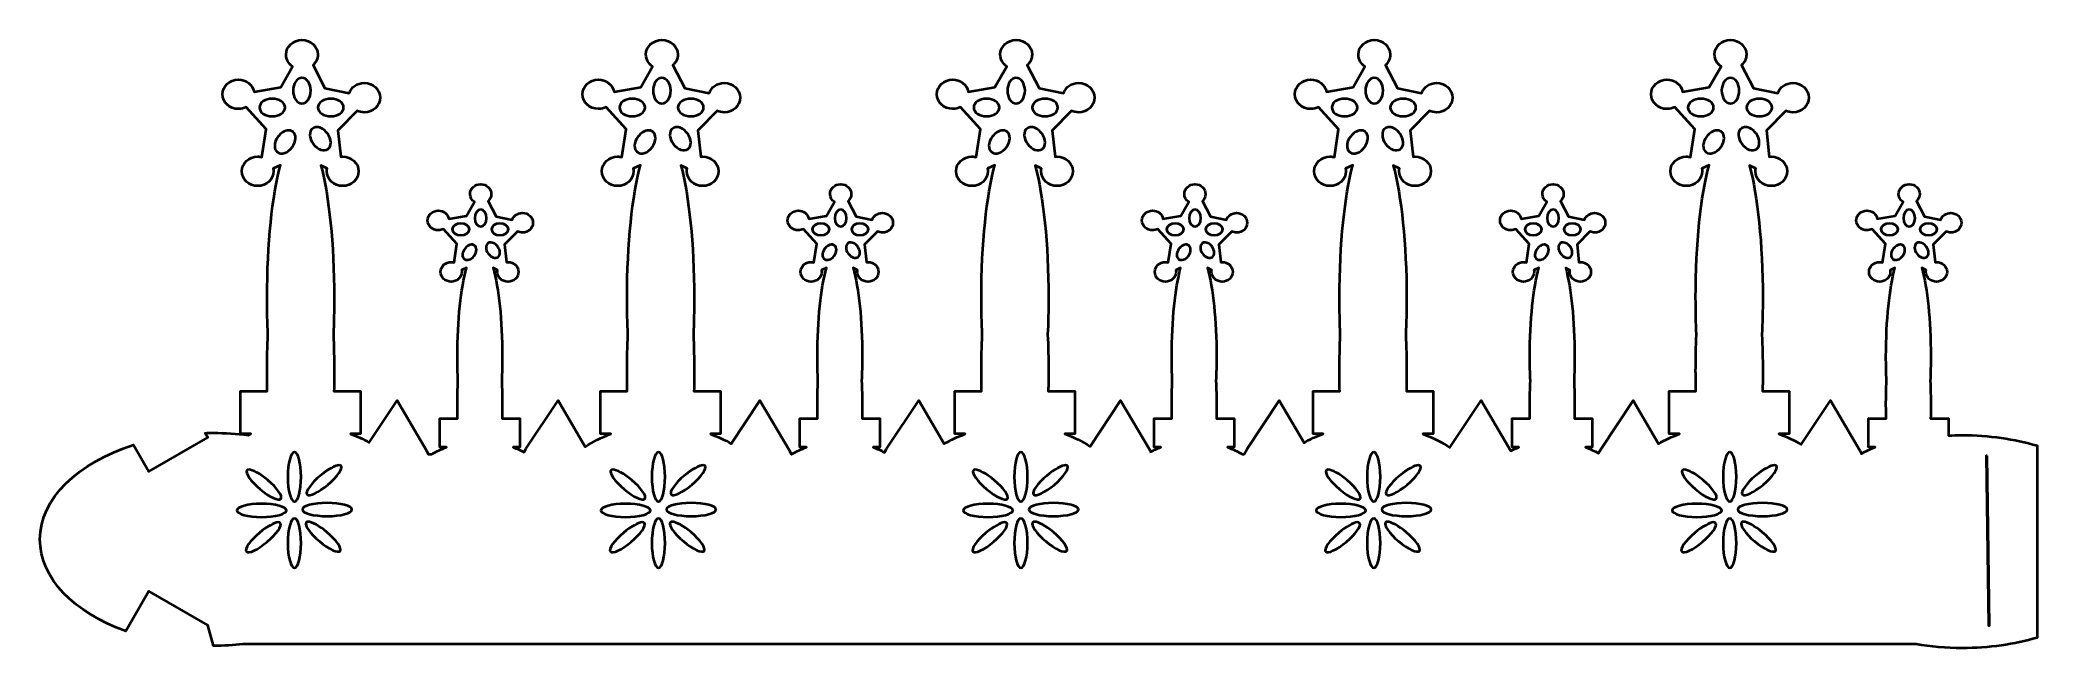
# Model space of a CAD drawing. Header units: centimetres. Extents: x -27.9 to 27.9, y -8.5 to 8.5.
import ezdxf

# ---------------------------------------------------------------- set-up
doc = ezdxf.new("R2010")
doc.units = ezdxf.units.CM
doc.header["$MEASUREMENT"] = 0
doc.layers.add('Layer 1', color=7, linetype='Continuous')

msp = doc.modelspace()

# ---------------------------------------------------------------- linework, layer by layer
at = {"layer": 'Layer 1', "color": 232, "lineweight": 40}
for points, knots in [([(-20.57256, 8.50416), (-20.81732, 8.50416), (-21.01656, 8.31968), (-21.01656, 8.0924), (-21.01656, 8.0924), (-21.01656, 7.95561), (-20.94383, 7.83491), (-20.83301, 7.76002), (-20.83301, 7.76002), (-20.83301, 7.76002), (-21.16457, 7.17794), (-21.16457, 7.17794), (-21.16457, 7.17794), (-21.16457, 7.17794), (-21.90954, 7.05474), (-21.90954, 7.05474), (-21.90954, 7.05474), (-21.94555, 7.24847), (-22.12722, 7.39622), (-22.3461, 7.39622), (-22.3461, 7.39622), (-22.59086, 7.39622), (-22.7901, 7.21174), (-22.7901, 6.98446), (-22.7901, 6.98446), (-22.7901, 6.75718), (-22.59086, 6.5727), (-22.3461, 6.5727), (-22.3461, 6.5727), (-22.26762, 6.5727), (-22.19424, 6.59153), (-22.1303, 6.62479), (-22.1303, 6.62479), (-22.1303, 6.62479), (-21.56971, 6.00963), (-21.56971, 6.00963), (-21.56971, 6.00963), (-21.56971, 6.00963), (-21.68795, 5.22663), (-21.68795, 5.22663), (-21.68795, 5.22663), (-21.72622, 5.23664), (-21.76613, 5.24234), (-21.80784, 5.24234), (-21.80784, 5.24234), (-22.0526, 5.24234), (-22.25184, 5.05786), (-22.25184, 4.83058), (-22.25184, 4.83058), (-22.25184, 4.6033), (-22.0526, 4.41882), (-21.80784, 4.41882), (-21.80784, 4.41882), (-21.56308, 4.41882), (-21.36466, 4.6033), (-21.36466, 4.83058), (-21.36466, 4.83058), (-21.36466, 4.85668), (-21.36792, 4.88189), (-21.37293, 4.90665), (-21.37293, 4.90665), (-21.37293, 4.90665), (-21.17201, 4.9976), (-21.17201, 4.9976), (-21.17201, 4.9976), (-21.39894, 4.15001), (-21.54491, 2.80412), (-21.54491, 1.2893), (-21.54491, 1.2893), (-21.54491, 0.93628), (-21.53685, 0.59291), (-21.52176, 0.26239), (-21.52176, 0.26239), (-21.53686, -0.06813), (-21.54491, -0.41151), (-21.54491, -0.76452), (-21.54491, -0.76452), (-21.54491, -0.95114), (-21.54264, -1.13514), (-21.5383, -1.31601), (-21.5383, -1.31601), (-21.5383, -1.31601), (-22.28409, -1.31601), (-22.28409, -1.31601), (-22.28409, -1.31601), (-22.28409, -1.31601), (-22.28409, -2.51573), (-22.28409, -2.51573), (-22.28409, -2.51573), (-22.28409, -2.51573), (-21.99801, -2.51573), (-21.99801, -2.51573), (-21.99801, -2.51573), (-22.02461, -2.52523), (-22.05125, -2.53464), (-22.07739, -2.54467), (-22.07739, -2.54467), (-22.38942, -2.50586), (-22.71254, -2.48597), (-23.04312, -2.48597), (-23.04312, -2.48597), (-23.12141, -2.48597), (-23.1989, -2.48702), (-23.27628, -2.48928), (-23.27628, -2.48928), (-23.27628, -2.48928), (-23.20187, -2.61826), (-23.20187, -2.61826), (-23.20187, -2.61826), (-23.20187, -2.61826), (-24.84725, -3.56828), (-24.84725, -3.56828), (-24.84725, -3.56828), (-24.84725, -3.56828), (-25.27885, -2.82166), (-25.27885, -2.82166), (-25.27885, -2.82166), (-26.82935, -3.31845), (-27.88913, -4.31538), (-27.88913, -5.46336), (-27.88913, -5.46336), (-27.88913, -6.55774), (-26.9262, -7.51432), (-25.493, -8.03147), (-25.493, -8.03147), (-25.493, -8.03147), (-24.84725, -6.91443), (-24.84725, -6.91443), (-24.84725, -6.91443), (-24.84725, -6.91443), (-23.20187, -7.86445), (-23.20187, -7.86445), (-23.20187, -7.86445), (-23.20187, -7.86445), (-23.04312, -8.43992), (-23.04312, -8.43992), (-23.04312, -8.43992), (-22.76179, -8.43992), (-22.48619, -8.42524), (-22.21795, -8.39693), (-22.21795, -8.39693), (-22.21795, -8.39693), (24.50995, -8.39693), (24.50995, -8.39693), (24.50995, -8.39693), (24.91948, -8.46608), (25.35053, -8.50359), (25.79566, -8.50359), (25.79566, -8.50359), (26.54541, -8.50359), (27.2553, -8.39876), (27.88918, -8.21172), (27.88918, -8.21172), (27.88918, -8.21172), (27.88918, -2.84068), (27.88918, -2.84068), (27.88918, -2.84068), (27.2553, -2.65364), (26.54541, -2.54881), (25.79566, -2.54881), (25.79566, -2.54881), (25.66774, -2.54881), (25.54076, -2.55192), (25.41532, -2.55791), (25.41532, -2.55791), (25.41532, -2.55791), (25.41532, -2.08662), (25.41532, -2.08662), (25.41532, -2.08662), (25.41532, -2.08662), (24.91757, -2.08662), (24.91757, -2.08662), (24.91757, -2.08662), (24.92047, -1.96587), (24.9217, -1.84245), (24.9217, -1.71786), (24.9217, -1.71786), (24.9217, -1.48219), (24.91607, -1.25307), (24.90599, -1.03242), (24.90599, -1.03242), (24.91607, -0.81177), (24.9217, -0.58265), (24.9217, -0.34698), (24.9217, -0.34698), (24.9217, 0.66272), (24.82376, 1.56006), (24.67283, 2.12605), (24.67283, 2.12605), (24.67283, 2.12605), (24.78941, 2.06735), (24.78941, 2.06735), (24.78941, 2.06735), (24.78613, 2.05099), (24.78445, 2.03415), (24.78445, 2.01691), (24.78445, 2.01691), (24.78445, 1.86518), (24.91705, 1.7424), (25.08045, 1.7424), (25.08045, 1.7424), (25.24385, 1.7424), (25.37646, 1.86518), (25.37646, 2.01691), (25.37646, 2.01691), (25.37646, 2.16864), (25.24386, 2.29224), (25.08045, 2.29224), (25.08045, 2.29224), (25.06792, 2.29224), (25.05538, 2.29034), (25.04324, 2.28893), (25.04324, 2.28893), (25.04324, 2.28893), (24.9895, 2.77841), (24.9895, 2.77841), (24.9895, 2.77841), (24.9895, 2.77841), (25.35082, 3.14552), (25.35082, 3.14552), (25.35082, 3.14552), (25.39034, 3.12733), (25.43437, 3.11658), (25.48146, 3.11658), (25.48146, 3.11658), (25.64486, 3.11658), (25.77829, 3.24018), (25.77829, 3.39191), (25.77829, 3.39191), (25.77829, 3.54364), (25.64486, 3.66641), (25.48146, 3.66642), (25.48146, 3.66642), (25.34962, 3.66642), (25.23857, 3.5861), (25.20034, 3.47542), (25.20034, 3.47542), (25.20034, 3.47542), (24.74972, 3.56802), (24.74972, 3.56802), (24.74972, 3.56802), (24.74972, 3.56802), (24.52648, 3.99879), (24.52648, 3.99879), (24.52648, 3.99879), (24.58121, 4.04869), (24.61495, 4.11793), (24.61495, 4.19475), (24.61495, 4.19475), (24.61495, 4.34648), (24.48319, 4.46926), (24.31977, 4.46926), (24.31977, 4.46926), (24.15637, 4.46926), (24.02294, 4.34648), (24.02294, 4.19475), (24.02294, 4.19475), (24.02294, 4.10343), (24.07132, 4.02316), (24.14531, 3.97316), (24.14531, 3.97316), (24.14531, 3.97316), (23.92455, 3.58455), (23.92455, 3.58455), (23.92455, 3.58455), (23.92455, 3.58455), (23.4268, 3.50187), (23.4268, 3.50187), (23.4268, 3.50187), (23.40276, 3.6312), (23.2819, 3.73007), (23.13576, 3.73007), (23.13576, 3.73007), (22.97236, 3.73007), (22.83893, 3.60647), (22.83893, 3.45474), (22.83893, 3.45474), (22.83893, 3.30301), (22.97236, 3.18023), (23.13576, 3.18023), (23.13576, 3.18023), (23.18815, 3.18023), (23.23693, 3.19275), (23.27963, 3.21496), (23.27963, 3.21496), (23.27963, 3.21496), (23.65335, 2.80403), (23.65335, 2.80403), (23.65335, 2.80403), (23.65335, 2.80403), (23.5748, 2.28148), (23.5748, 2.28148), (23.5748, 2.28148), (23.54925, 2.28817), (23.52245, 2.29223), (23.4946, 2.29223), (23.4946, 2.29223), (23.3312, 2.29223), (23.19859, 2.16863), (23.19859, 2.0169), (23.19859, 2.0169), (23.19859, 1.86517), (23.33118, 1.74239), (23.4946, 1.74239), (23.4946, 1.74239), (23.658, 1.74239), (23.7906, 1.86517), (23.7906, 2.0169), (23.7906, 2.0169), (23.7906, 2.03433), (23.78817, 2.05163), (23.78481, 2.06816), (23.78481, 2.06816), (23.78481, 2.06816), (23.91958, 2.12852), (23.91958, 2.12852), (23.91958, 2.12852), (23.76808, 1.56269), (23.66988, 0.66428), (23.66988, -0.34699), (23.66988, -0.34699), (23.66988, -0.58266), (23.67551, -0.81178), (23.68559, -1.03243), (23.68559, -1.03243), (23.67551, -1.25308), (23.66988, -1.4822), (23.66988, -1.71787), (23.66988, -1.71787), (23.66988, -1.84246), (23.67194, -1.96589), (23.67484, -2.08663), (23.67484, -2.08663), (23.67484, -2.08663), (23.1771, -2.08663), (23.1771, -2.08663), (23.1771, -2.08663), (23.1771, -2.08663), (23.1771, -2.88699), (23.1771, -2.88699), (23.1771, -2.88699), (23.1771, -2.88699), (23.36809, -2.88699), (23.36809, -2.88699), (23.36809, -2.88699), (23.22936, -2.93654), (23.10054, -2.99695), (22.98279, -3.06641), (22.98279, -3.06641), (22.98279, -3.06641), (22.9398, -2.98042), (22.9398, -2.98042), (22.9398, -2.98042), (22.9398, -2.98042), (22.11711, -1.57813), (22.11711, -1.57813), (22.11711, -1.57813), (22.11711, -1.57813), (21.30352, -2.81092), (21.30352, -2.81092), (21.30352, -2.81092), (21.11542, -2.69585), (20.90703, -2.59617), (20.68175, -2.51574), (20.68175, -2.51574), (20.68175, -2.51574), (20.96783, -2.51574), (20.96783, -2.51574), (20.96783, -2.51574), (20.96783, -2.51574), (20.96783, -1.31602), (20.96783, -1.31602), (20.96783, -1.31602), (20.96783, -1.31602), (20.22203, -1.31602), (20.22203, -1.31602), (20.22203, -1.31602), (20.22638, -1.13514), (20.22864, -0.95116), (20.22864, -0.76453), (20.22864, -0.76453), (20.22864, -0.41151), (20.22059, -0.06814), (20.20549, 0.26238), (20.20549, 0.26238), (20.22059, 0.5929), (20.22864, 0.93628), (20.22864, 1.28929), (20.22864, 1.28929), (20.22864, 2.80176), (20.08265, 4.14564), (19.85657, 4.99346), (19.85657, 4.99346), (19.85657, 4.99346), (20.03103, 4.90582), (20.03103, 4.90582), (20.03103, 4.90582), (20.02611, 4.88131), (20.02276, 4.8564), (20.02276, 4.83058), (20.02276, 4.83058), (20.02276, 4.6033), (20.222, 4.41882), (20.46676, 4.41882), (20.46676, 4.41882), (20.71153, 4.41882), (20.90994, 4.6033), (20.90994, 4.83058), (20.90994, 4.83058), (20.90994, 5.05786), (20.71155, 5.24234), (20.46676, 5.24234), (20.46676, 5.24234), (20.44799, 5.24234), (20.42954, 5.24031), (20.41136, 5.23821), (20.41136, 5.23821), (20.41136, 5.23821), (20.33033, 5.97078), (20.33033, 5.97078), (20.33033, 5.97078), (20.33033, 5.97078), (20.8719, 6.52062), (20.8719, 6.52062), (20.8719, 6.52062), (20.9311, 6.49337), (20.99733, 6.47763), (21.06786, 6.47763), (21.06786, 6.47763), (21.31262, 6.47763), (21.51186, 6.66211), (21.51186, 6.88939), (21.51186, 6.88939), (21.51186, 7.11667), (21.31262, 7.30115), (21.06786, 7.30115), (21.06786, 7.30115), (20.87037, 7.30115), (20.70344, 7.18085), (20.64618, 7.01507), (20.64618, 7.01507), (20.64618, 7.01507), (19.97149, 7.15398), (19.97149, 7.15398), (19.97149, 7.15398), (19.97149, 7.15398), (19.63663, 7.7989), (19.63663, 7.7989), (19.63663, 7.7989), (19.71861, 7.87364), (19.76975, 7.97736), (19.76975, 8.09242), (19.76975, 8.09242), (19.76975, 8.3197), (19.57133, 8.50418), (19.32657, 8.50418), (19.32657, 8.50418), (19.08181, 8.50418), (18.88256, 8.3197), (18.88256, 8.09242), (18.88256, 8.09242), (18.88256, 7.95563), (18.95527, 7.83493), (19.06612, 7.76004), (19.06612, 7.76004), (19.06612, 7.76004), (18.73456, 7.17796), (18.73456, 7.17796), (18.73456, 7.17796), (18.73456, 7.17796), (17.98959, 7.05476), (17.98959, 7.05476), (17.98959, 7.05476), (17.95359, 7.24849), (17.77193, 7.39624), (17.55303, 7.39624), (17.55303, 7.39624), (17.30827, 7.39624), (17.10903, 7.21176), (17.10903, 6.98448), (17.10903, 6.98448), (17.10903, 6.7572), (17.30827, 6.57272), (17.55303, 6.57272), (17.55303, 6.57272), (17.63151, 6.57272), (17.70489, 6.59155), (17.76883, 6.62481), (17.76883, 6.62481), (17.76883, 6.62481), (18.32942, 6.00965), (18.32942, 6.00965), (18.32942, 6.00965), (18.32942, 6.00965), (18.21118, 5.22665), (18.21118, 5.22665), (18.21118, 5.22665), (18.17291, 5.23666), (18.133, 5.24236), (18.09129, 5.24236), (18.09129, 5.24236), (17.84653, 5.24236), (17.64729, 5.05788), (17.64729, 4.8306), (17.64729, 4.8306), (17.64729, 4.60332), (17.84653, 4.41884), (18.09129, 4.41884), (18.09129, 4.41884), (18.33605, 4.41884), (18.53447, 4.60332), (18.53447, 4.8306), (18.53447, 4.8306), (18.53447, 4.8567), (18.53121, 4.88191), (18.5262, 4.90667), (18.5262, 4.90667), (18.5262, 4.90667), (18.72712, 4.99762), (18.72712, 4.99762), (18.72712, 4.99762), (18.50019, 4.15003), (18.35422, 2.80414), (18.35422, 1.28932), (18.35422, 1.28932), (18.35422, 0.9363), (18.36227, 0.59293), (18.37737, 0.26241), (18.37737, 0.26241), (18.36227, -0.06811), (18.35422, -0.41149), (18.35422, -0.7645), (18.35422, -0.7645), (18.35422, -0.95112), (18.3565, -1.13512), (18.36083, -1.31599), (18.36083, -1.31599), (18.36083, -1.31599), (17.61504, -1.31599), (17.61504, -1.31599), (17.61504, -1.31599), (17.61504, -1.31599), (17.61504, -2.51571), (17.61504, -2.51571), (17.61504, -2.51571), (17.61504, -2.51571), (17.90112, -2.51571), (17.90112, -2.51571), (17.90112, -2.51571), (17.69081, -2.59082), (17.49466, -2.68218), (17.31656, -2.78773), (17.31656, -2.78773), (17.31656, -2.78773), (16.60632, -1.57809), (16.60632, -1.57809), (16.60632, -1.57809), (16.60632, -1.57809), (15.71087, -2.93491), (15.71087, -2.93491), (15.71087, -2.93491), (15.71087, -2.93491), (15.64307, -3.0548), (15.64307, -3.0548), (15.64307, -3.0548), (15.53036, -2.98994), (15.40742, -2.93389), (15.27596, -2.88695), (15.27596, -2.88695), (15.27596, -2.88695), (15.46695, -2.88695), (15.46695, -2.88695), (15.46695, -2.88695), (15.46695, -2.88695), (15.46695, -2.08659), (15.46695, -2.08659), (15.46695, -2.08659), (15.46695, -2.08659), (14.9692, -2.08659), (14.9692, -2.08659), (14.9692, -2.08659), (14.9721, -1.96584), (14.97333, -1.84242), (14.97333, -1.71783), (14.97333, -1.71783), (14.97333, -1.48216), (14.9677, -1.25304), (14.95762, -1.03239), (14.95762, -1.03239), (14.9677, -0.81174), (14.97333, -0.58262), (14.97333, -0.34695), (14.97333, -0.34695), (14.97333, 0.66275), (14.87539, 1.56009), (14.72446, 2.12608), (14.72446, 2.12608), (14.72446, 2.12608), (14.84104, 2.06738), (14.84104, 2.06738), (14.84104, 2.06738), (14.83776, 2.05102), (14.83608, 2.03418), (14.83608, 2.01694), (14.83608, 2.01694), (14.83608, 1.86521), (14.96868, 1.74243), (15.13208, 1.74243), (15.13208, 1.74243), (15.29548, 1.74243), (15.42809, 1.86521), (15.42809, 2.01694), (15.42809, 2.01694), (15.42809, 2.16867), (15.2955, 2.29227), (15.13208, 2.29227), (15.13208, 2.29227), (15.11954, 2.29227), (15.10701, 2.29037), (15.09487, 2.28896), (15.09487, 2.28896), (15.09487, 2.28896), (15.04113, 2.77844), (15.04113, 2.77844), (15.04113, 2.77844), (15.04113, 2.77844), (15.40245, 3.14555), (15.40245, 3.14555), (15.40245, 3.14555), (15.44196, 3.12736), (15.486, 3.11661), (15.53309, 3.11661), (15.53309, 3.11661), (15.69649, 3.11661), (15.82994, 3.24021), (15.82992, 3.39194), (15.82992, 3.39194), (15.82992, 3.54367), (15.69649, 3.66644), (15.53309, 3.66645), (15.53309, 3.66645), (15.40125, 3.66645), (15.2902, 3.58613), (15.25197, 3.47545), (15.25197, 3.47545), (15.25197, 3.47545), (14.80135, 3.56805), (14.80135, 3.56805), (14.80135, 3.56805), (14.80135, 3.56805), (14.57811, 3.99882), (14.57811, 3.99882), (14.57811, 3.99882), (14.63284, 4.04872), (14.66658, 4.11796), (14.66658, 4.19478), (14.66658, 4.19478), (14.66658, 4.34651), (14.53482, 4.46929), (14.3714, 4.46929), (14.3714, 4.46929), (14.208, 4.46929), (14.07457, 4.34651), (14.07457, 4.19478), (14.07457, 4.19478), (14.07457, 4.10346), (14.12295, 4.02319), (14.19694, 3.97319), (14.19694, 3.97319), (14.19694, 3.97319), (13.97618, 3.58458), (13.97618, 3.58458), (13.97618, 3.58458), (13.97618, 3.58458), (13.47843, 3.5019), (13.47843, 3.5019), (13.47843, 3.5019), (13.45439, 3.63123), (13.33353, 3.7301), (13.18739, 3.7301), (13.18739, 3.7301), (13.02399, 3.7301), (12.89056, 3.6065), (12.89056, 3.45477), (12.89056, 3.45477), (12.89056, 3.30304), (13.02399, 3.18026), (13.18739, 3.18026), (13.18739, 3.18026), (13.23978, 3.18026), (13.28856, 3.19278), (13.33126, 3.21499), (13.33126, 3.21499), (13.33126, 3.21499), (13.70498, 2.80406), (13.70498, 2.80406), (13.70498, 2.80406), (13.70498, 2.80406), (13.62643, 2.28151), (13.62643, 2.28151), (13.62643, 2.28151), (13.60088, 2.2882), (13.57408, 2.29226), (13.54623, 2.29226), (13.54623, 2.29226), (13.38283, 2.29226), (13.25022, 2.16866), (13.25022, 2.01693), (13.25022, 2.01693), (13.25022, 1.8652), (13.38281, 1.74242), (13.54623, 1.74242), (13.54623, 1.74242), (13.70963, 1.74242), (13.84223, 1.8652), (13.84223, 2.01693), (13.84223, 2.01693), (13.84223, 2.03436), (13.8398, 2.05166), (13.83644, 2.06819), (13.83644, 2.06819), (13.83644, 2.06819), (13.97121, 2.12855), (13.97121, 2.12855), (13.97121, 2.12855), (13.81971, 1.56272), (13.72151, 0.66431), (13.72151, -0.34696), (13.72151, -0.34696), (13.72151, -0.58263), (13.72714, -0.81175), (13.73722, -1.0324), (13.73722, -1.0324), (13.72714, -1.25305), (13.72151, -1.48217), (13.72151, -1.71784), (13.72151, -1.71784), (13.72151, -1.84243), (13.72357, -1.96586), (13.72647, -2.0866), (13.72647, -2.0866), (13.72647, -2.0866), (13.22873, -2.0866), (13.22873, -2.0866), (13.22873, -2.0866), (13.22873, -2.0866), (13.22873, -2.88696), (13.22873, -2.88696), (13.22873, -2.88696), (13.22873, -2.88696), (13.41972, -2.88696), (13.41972, -2.88696), (13.41972, -2.88696), (13.33882, -2.91585), (13.2614, -2.94864), (13.18738, -2.98453), (13.18738, -2.98453), (13.18738, -2.98453), (13.18574, -2.9804), (13.18574, -2.9804), (13.18574, -2.9804), (13.18574, -2.9804), (12.36222, -1.57811), (12.36222, -1.57811), (12.36222, -1.57811), (12.36222, -1.57811), (11.49075, -2.89855), (11.49075, -2.89855), (11.49075, -2.89855), (11.26943, -2.74564), (11.01414, -2.61596), (10.73338, -2.51573), (10.73338, -2.51573), (10.73338, -2.51573), (11.01946, -2.51573), (11.01946, -2.51573), (11.01946, -2.51573), (11.01946, -2.51573), (11.01946, -1.31601), (11.01946, -1.31601), (11.01946, -1.31601), (11.01946, -1.31601), (10.27366, -1.31601), (10.27366, -1.31601), (10.27366, -1.31601), (10.27801, -1.13513), (10.28027, -0.95115), (10.28027, -0.76452), (10.28027, -0.76452), (10.28027, -0.4115), (10.27222, -0.06813), (10.25712, 0.26239), (10.25712, 0.26239), (10.27222, 0.59291), (10.28027, 0.93629), (10.28027, 1.2893), (10.28027, 1.2893), (10.28027, 2.80177), (10.13428, 4.14565), (9.9082, 4.99347), (9.9082, 4.99347), (9.9082, 4.99347), (10.08266, 4.90583), (10.08266, 4.90583), (10.08266, 4.90583), (10.07774, 4.88132), (10.07439, 4.85641), (10.07439, 4.83059), (10.07439, 4.83059), (10.07439, 4.60331), (10.27363, 4.41883), (10.51839, 4.41883), (10.51839, 4.41883), (10.76316, 4.41883), (10.96157, 4.60331), (10.96157, 4.83059), (10.96157, 4.83059), (10.96157, 5.05787), (10.76318, 5.24235), (10.51839, 5.24235), (10.51839, 5.24235), (10.49962, 5.24235), (10.48117, 5.24032), (10.46299, 5.23822), (10.46299, 5.23822), (10.46299, 5.23822), (10.38196, 5.97079), (10.38196, 5.97079), (10.38196, 5.97079), (10.38196, 5.97079), (10.92353, 6.52063), (10.92353, 6.52063), (10.92353, 6.52063), (10.98273, 6.49338), (11.04896, 6.47764), (11.11949, 6.47764), (11.11949, 6.47764), (11.36425, 6.47764), (11.56349, 6.66212), (11.56349, 6.8894), (11.56349, 6.8894), (11.56349, 7.11668), (11.36425, 7.30116), (11.11949, 7.30116), (11.11949, 7.30116), (10.922, 7.30116), (10.75507, 7.18086), (10.69781, 7.01508), (10.69781, 7.01508), (10.69781, 7.01508), (10.02312, 7.15399), (10.02312, 7.15399), (10.02312, 7.15399), (10.02312, 7.15399), (9.68826, 7.79891), (9.68826, 7.79891), (9.68826, 7.79891), (9.77024, 7.87365), (9.82138, 7.97737), (9.82138, 8.09243), (9.82138, 8.09243), (9.82138, 8.31971), (9.62296, 8.50419), (9.3782, 8.50419), (9.3782, 8.50419), (9.13344, 8.50419), (8.93419, 8.31971), (8.93419, 8.09243), (8.93419, 8.09243), (8.93419, 7.95564), (9.0069, 7.83494), (9.11775, 7.76005), (9.11775, 7.76005), (9.11775, 7.76005), (8.78619, 7.17797), (8.78619, 7.17797), (8.78619, 7.17797), (8.78619, 7.17797), (8.04122, 7.05477), (8.04122, 7.05477), (8.04122, 7.05477), (8.00522, 7.2485), (7.82356, 7.39625), (7.60466, 7.39625), (7.60466, 7.39625), (7.3599, 7.39625), (7.16066, 7.21177), (7.16066, 6.98449), (7.16066, 6.98449), (7.16066, 6.75721), (7.3599, 6.57273), (7.60466, 6.57273), (7.60466, 6.57273), (7.68314, 6.57273), (7.75652, 6.59156), (7.82046, 6.62482), (7.82046, 6.62482), (7.82046, 6.62482), (8.38105, 6.00966), (8.38105, 6.00966), (8.38105, 6.00966), (8.38105, 6.00966), (8.26281, 5.22666), (8.26281, 5.22666), (8.26281, 5.22666), (8.22454, 5.23667), (8.18463, 5.24237), (8.14292, 5.24237), (8.14292, 5.24237), (7.89816, 5.24237), (7.69892, 5.05789), (7.69892, 4.83061), (7.69892, 4.83061), (7.69892, 4.60333), (7.89816, 4.41885), (8.14292, 4.41885), (8.14292, 4.41885), (8.38768, 4.41885), (8.5861, 4.60333), (8.5861, 4.83061), (8.5861, 4.83061), (8.5861, 4.85671), (8.58284, 4.88192), (8.57783, 4.90668), (8.57783, 4.90668), (8.57783, 4.90668), (8.77875, 4.99763), (8.77875, 4.99763), (8.77875, 4.99763), (8.55182, 4.15004), (8.40585, 2.80415), (8.40585, 1.28933), (8.40585, 1.28933), (8.40585, 0.93631), (8.4139, 0.59294), (8.429, 0.26242), (8.429, 0.26242), (8.4139, -0.0681), (8.40585, -0.41148), (8.40585, -0.76449), (8.40585, -0.76449), (8.40585, -0.95111), (8.40813, -1.13511), (8.41246, -1.31598), (8.41246, -1.31598), (8.41246, -1.31598), (7.66667, -1.31598), (7.66667, -1.31598), (7.66667, -1.31598), (7.66667, -1.31598), (7.66667, -2.5157), (7.66667, -2.5157), (7.66667, -2.5157), (7.66667, -2.5157), (7.95275, -2.5157), (7.95275, -2.5157), (7.95275, -2.5157), (7.76168, -2.58394), (7.58247, -2.66598), (7.4178, -2.75961), (7.4178, -2.75961), (7.4178, -2.75961), (6.72492, -1.57808), (6.72492, -1.57808), (6.72492, -1.57808), (6.72492, -1.57808), (5.82947, -2.9349), (5.82947, -2.9349), (5.82947, -2.9349), (5.82947, -2.9349), (5.74679, -3.08042), (5.74679, -3.08042), (5.74679, -3.08042), (5.74679, -3.08042), (5.68478, -3.08042), (5.68478, -3.08042), (5.68478, -3.08042), (5.5607, -3.00494), (5.42283, -2.93984), (5.27468, -2.88694), (5.27468, -2.88694), (5.27468, -2.88694), (5.46567, -2.88694), (5.46567, -2.88694), (5.46567, -2.88694), (5.46567, -2.88694), (5.46567, -2.08658), (5.46567, -2.08658), (5.46567, -2.08658), (5.46567, -2.08658), (4.96792, -2.08658), (4.96792, -2.08658), (4.96792, -2.08658), (4.97082, -1.96583), (4.97205, -1.84241), (4.97205, -1.71782), (4.97205, -1.71782), (4.97205, -1.48215), (4.96642, -1.25303), (4.95634, -1.03238), (4.95634, -1.03238), (4.96642, -0.81173), (4.97205, -0.58261), (4.97205, -0.34694), (4.97205, -0.34694), (4.97205, 0.66276), (4.87411, 1.5601), (4.72318, 2.12609), (4.72318, 2.12609), (4.72318, 2.12609), (4.83976, 2.06739), (4.83976, 2.06739), (4.83976, 2.06739), (4.83648, 2.05103), (4.8348, 2.03419), (4.8348, 2.01695), (4.8348, 2.01695), (4.8348, 1.86522), (4.9674, 1.74244), (5.1308, 1.74244), (5.1308, 1.74244), (5.2942, 1.74244), (5.42681, 1.86522), (5.42681, 2.01695), (5.42681, 2.01695), (5.42681, 2.16868), (5.29422, 2.29228), (5.1308, 2.29228), (5.1308, 2.29228), (5.11826, 2.29228), (5.10573, 2.29038), (5.09359, 2.28897), (5.09359, 2.28897), (5.09359, 2.28897), (5.03985, 2.77845), (5.03985, 2.77845), (5.03985, 2.77845), (5.03985, 2.77845), (5.40117, 3.14556), (5.40117, 3.14556), (5.40117, 3.14556), (5.44068, 3.12737), (5.48472, 3.11662), (5.53181, 3.11662), (5.53181, 3.11662), (5.69521, 3.11662), (5.82866, 3.24022), (5.82864, 3.39195), (5.82864, 3.39195), (5.82864, 3.54368), (5.69521, 3.66645), (5.53181, 3.66646), (5.53181, 3.66646), (5.39997, 3.66646), (5.28892, 3.58614), (5.25069, 3.47546), (5.25069, 3.47546), (5.25069, 3.47546), (4.80007, 3.56806), (4.80007, 3.56806), (4.80007, 3.56806), (4.80007, 3.56806), (4.57683, 3.99883), (4.57683, 3.99883), (4.57683, 3.99883), (4.63156, 4.04873), (4.6653, 4.11797), (4.6653, 4.19479), (4.6653, 4.19479), (4.6653, 4.34652), (4.53354, 4.4693), (4.37012, 4.4693), (4.37012, 4.4693), (4.20672, 4.4693), (4.07329, 4.34652), (4.07329, 4.19479), (4.07329, 4.19479), (4.07329, 4.10347), (4.12167, 4.0232), (4.19566, 3.9732), (4.19566, 3.9732), (4.19566, 3.9732), (3.9749, 3.58459), (3.9749, 3.58459), (3.9749, 3.58459), (3.9749, 3.58459), (3.47715, 3.50191), (3.47715, 3.50191), (3.47715, 3.50191), (3.45311, 3.63124), (3.33225, 3.73011), (3.18611, 3.73011), (3.18611, 3.73011), (3.02271, 3.73011), (2.88928, 3.60651), (2.88928, 3.45478), (2.88928, 3.45478), (2.88928, 3.30305), (3.02271, 3.18027), (3.18611, 3.18027), (3.18611, 3.18027), (3.2385, 3.18027), (3.28728, 3.19279), (3.32998, 3.215), (3.32998, 3.215), (3.32998, 3.215), (3.7037, 2.80407), (3.7037, 2.80407), (3.7037, 2.80407), (3.7037, 2.80407), (3.62515, 2.28152), (3.62515, 2.28152), (3.62515, 2.28152), (3.5996, 2.28821), (3.5728, 2.29227), (3.54495, 2.29227), (3.54495, 2.29227), (3.38155, 2.29227), (3.24894, 2.16867), (3.24894, 2.01694), (3.24894, 2.01694), (3.24894, 1.86521), (3.38153, 1.74243), (3.54495, 1.74243), (3.54495, 1.74243), (3.70835, 1.74243), (3.84095, 1.86521), (3.84095, 2.01694), (3.84095, 2.01694), (3.84095, 2.03437), (3.83852, 2.05167), (3.83516, 2.0682), (3.83516, 2.0682), (3.83516, 2.0682), (3.96993, 2.12856), (3.96993, 2.12856), (3.96993, 2.12856), (3.81843, 1.56273), (3.72023, 0.66432), (3.72023, -0.34695), (3.72023, -0.34695), (3.72023, -0.58262), (3.72586, -0.81174), (3.73594, -1.03239), (3.73594, -1.03239), (3.72586, -1.25304), (3.72023, -1.48216), (3.72023, -1.71783), (3.72023, -1.71783), (3.72023, -1.84242), (3.72229, -1.96585), (3.72519, -2.08659), (3.72519, -2.08659), (3.72519, -2.08659), (3.22745, -2.08659), (3.22745, -2.08659), (3.22745, -2.08659), (3.22745, -2.08659), (3.22745, -2.88695), (3.22745, -2.88695), (3.22745, -2.88695), (3.22745, -2.88695), (3.41844, -2.88695), (3.41844, -2.88695), (3.41844, -2.88695), (3.31692, -2.92321), (3.22042, -2.96549), (3.12988, -3.01263), (3.12988, -3.01263), (3.12988, -3.01263), (3.11417, -2.98038), (3.11417, -2.98038), (3.11417, -2.98038), (3.11417, -2.98038), (2.29065, -1.57809), (2.29065, -1.57809), (2.29065, -1.57809), (2.29065, -1.57809), (1.44068, -2.86545), (1.44068, -2.86545), (1.44068, -2.86545), (1.23084, -2.72677), (0.99256, -2.60869), (0.73209, -2.5157), (0.73209, -2.5157), (0.73209, -2.5157), (1.01817, -2.5157), (1.01817, -2.5157), (1.01817, -2.5157), (1.01817, -2.5157), (1.01817, -1.31598), (1.01817, -1.31598), (1.01817, -1.31598), (1.01817, -1.31598), (0.27237, -1.31598), (0.27237, -1.31598), (0.27237, -1.31598), (0.27672, -1.1351), (0.27898, -0.95112), (0.27898, -0.76449), (0.27898, -0.76449), (0.27898, -0.41147), (0.27093, -0.0681), (0.25583, 0.26242), (0.25583, 0.26242), (0.27093, 0.59294), (0.27898, 0.93632), (0.27898, 1.28933), (0.27898, 1.28933), (0.27898, 2.8018), (0.13299, 4.14568), (-0.09309, 4.9935), (-0.09309, 4.9935), (-0.09309, 4.9935), (0.08137, 4.90586), (0.08137, 4.90586), (0.08137, 4.90586), (0.07645, 4.88135), (0.0731, 4.85644), (0.0731, 4.83062), (0.0731, 4.83062), (0.0731, 4.60334), (0.27234, 4.41886), (0.5171, 4.41886), (0.5171, 4.41886), (0.76187, 4.41886), (0.96028, 4.60334), (0.96028, 4.83062), (0.96028, 4.83062), (0.96028, 5.0579), (0.76189, 5.24238), (0.5171, 5.24238), (0.5171, 5.24238), (0.49833, 5.24238), (0.47988, 5.24035), (0.4617, 5.23825), (0.4617, 5.23825), (0.4617, 5.23825), (0.38067, 5.97082), (0.38067, 5.97082), (0.38067, 5.97082), (0.38067, 5.97082), (0.92224, 6.52066), (0.92224, 6.52066), (0.92224, 6.52066), (0.98144, 6.49341), (1.04767, 6.47767), (1.1182, 6.47767), (1.1182, 6.47767), (1.36296, 6.47767), (1.5622, 6.66215), (1.5622, 6.88943), (1.5622, 6.88943), (1.5622, 7.11671), (1.36296, 7.30119), (1.1182, 7.30119), (1.1182, 7.30119), (0.92071, 7.30119), (0.75378, 7.18089), (0.69652, 7.01511), (0.69652, 7.01511), (0.69652, 7.01511), (0.02183, 7.15402), (0.02183, 7.15402), (0.02183, 7.15402), (0.02183, 7.15402), (-0.31303, 7.79894), (-0.31303, 7.79894), (-0.31303, 7.79894), (-0.23105, 7.87368), (-0.17991, 7.9774), (-0.17991, 8.09246), (-0.17991, 8.09246), (-0.17991, 8.31974), (-0.37833, 8.50422), (-0.62309, 8.50422), (-0.62309, 8.50422), (-0.86785, 8.50422), (-1.0671, 8.31974), (-1.0671, 8.09246), (-1.0671, 8.09246), (-1.0671, 7.95567), (-0.99439, 7.83497), (-0.88354, 7.76008), (-0.88354, 7.76008), (-0.88354, 7.76008), (-1.2151, 7.178), (-1.2151, 7.178), (-1.2151, 7.178), (-1.2151, 7.178), (-1.96007, 7.0548), (-1.96007, 7.0548), (-1.96007, 7.0548), (-1.99607, 7.24853), (-2.17775, 7.39628), (-2.39663, 7.39628), (-2.39663, 7.39628), (-2.64137, 7.39628), (-2.84063, 7.2118), (-2.84063, 6.98452), (-2.84063, 6.98452), (-2.84063, 6.75724), (-2.64139, 6.57276), (-2.39663, 6.57276), (-2.39663, 6.57276), (-2.31813, 6.57276), (-2.24477, 6.59159), (-2.18083, 6.62485), (-2.18083, 6.62485), (-2.18083, 6.62485), (-1.62024, 6.00969), (-1.62024, 6.00969), (-1.62024, 6.00969), (-1.62024, 6.00969), (-1.73848, 5.22669), (-1.73848, 5.22669), (-1.73848, 5.22669), (-1.77675, 5.2367), (-1.81666, 5.2424), (-1.85837, 5.2424), (-1.85837, 5.2424), (-2.10313, 5.2424), (-2.30237, 5.05792), (-2.30237, 4.83064), (-2.30237, 4.83064), (-2.30239, 4.60336), (-2.10313, 4.41888), (-1.85837, 4.41888), (-1.85837, 4.41888), (-1.61361, 4.41888), (-1.41519, 4.60336), (-1.41519, 4.83064), (-1.41519, 4.83064), (-1.41519, 4.85674), (-1.41845, 4.88195), (-1.42346, 4.90671), (-1.42346, 4.90671), (-1.42346, 4.90671), (-1.22254, 4.99766), (-1.22254, 4.99766), (-1.22254, 4.99766), (-1.44947, 4.15007), (-1.59544, 2.80418), (-1.59544, 1.28936), (-1.59544, 1.28936), (-1.59544, 0.93634), (-1.58739, 0.59297), (-1.57229, 0.26245), (-1.57229, 0.26245), (-1.58739, -0.06807), (-1.59544, -0.41145), (-1.59544, -0.76446), (-1.59544, -0.76446), (-1.59544, -0.95108), (-1.59316, -1.13508), (-1.58883, -1.31595), (-1.58883, -1.31595), (-1.58883, -1.31595), (-2.33463, -1.31595), (-2.33463, -1.31595), (-2.33463, -1.31595), (-2.33463, -1.31595), (-2.33463, -2.51567), (-2.33463, -2.51567), (-2.33463, -2.51567), (-2.33463, -2.51567), (-2.04855, -2.51567), (-2.04855, -2.51567), (-2.04855, -2.51567), (-2.25994, -2.59117), (-2.4567, -2.6839), (-2.63559, -2.79018), (-2.63559, -2.79018), (-2.63559, -2.79018), (-3.34666, -1.57806), (-3.34666, -1.57806), (-3.34666, -1.57806), (-3.34666, -1.57806), (-4.24211, -2.93488), (-4.24211, -2.93488), (-4.24211, -2.93488), (-4.24211, -2.93488), (-4.29668, -3.03162), (-4.29668, -3.03162), (-4.29668, -3.03162), (-4.3974, -2.97659), (-4.50579, -2.92799), (-4.62079, -2.88693), (-4.62079, -2.88693), (-4.62079, -2.88693), (-4.42979, -2.88693), (-4.42979, -2.88693), (-4.42979, -2.88693), (-4.42979, -2.88693), (-4.42979, -2.08657), (-4.42979, -2.08657), (-4.42979, -2.08657), (-4.42979, -2.08657), (-4.92754, -2.08657), (-4.92754, -2.08657), (-4.92754, -2.08657), (-4.92464, -1.96582), (-4.92341, -1.8424), (-4.92341, -1.71781), (-4.92341, -1.71781), (-4.92341, -1.48214), (-4.92904, -1.25302), (-4.93912, -1.03237), (-4.93912, -1.03237), (-4.92904, -0.81172), (-4.92341, -0.5826), (-4.92341, -0.34693), (-4.92341, -0.34693), (-4.92341, 0.66277), (-5.02135, 1.56011), (-5.17228, 2.1261), (-5.17228, 2.1261), (-5.17228, 2.1261), (-5.0557, 2.0674), (-5.0557, 2.0674), (-5.0557, 2.0674), (-5.05898, 2.05104), (-5.06066, 2.0342), (-5.06066, 2.01696), (-5.06066, 2.01696), (-5.06066, 1.86523), (-4.92806, 1.74245), (-4.76466, 1.74245), (-4.76466, 1.74245), (-4.60126, 1.74245), (-4.46866, 1.86523), (-4.46866, 2.01696), (-4.46866, 2.01696), (-4.46866, 2.16869), (-4.60126, 2.29229), (-4.76466, 2.29229), (-4.76466, 2.29229), (-4.7772, 2.29229), (-4.78974, 2.29039), (-4.80187, 2.28898), (-4.80187, 2.28898), (-4.80187, 2.28898), (-4.85561, 2.77846), (-4.85561, 2.77846), (-4.85561, 2.77846), (-4.85561, 2.77846), (-4.49429, 3.14557), (-4.49429, 3.14557), (-4.49429, 3.14557), (-4.45477, 3.12738), (-4.41074, 3.11663), (-4.36365, 3.11663), (-4.36365, 3.11663), (-4.20025, 3.11663), (-4.06682, 3.24023), (-4.06682, 3.39196), (-4.06682, 3.39196), (-4.06682, 3.54369), (-4.20025, 3.66646), (-4.36365, 3.66647), (-4.36365, 3.66647), (-4.49549, 3.66647), (-4.60654, 3.58615), (-4.64477, 3.47547), (-4.64477, 3.47547), (-4.64477, 3.47547), (-5.09539, 3.56807), (-5.09539, 3.56807), (-5.09539, 3.56807), (-5.09539, 3.56807), (-5.31863, 3.99884), (-5.31863, 3.99884), (-5.31863, 3.99884), (-5.2639, 4.04874), (-5.23016, 4.11798), (-5.23016, 4.1948), (-5.23016, 4.1948), (-5.23016, 4.34653), (-5.36194, 4.46931), (-5.52534, 4.46931), (-5.52534, 4.46931), (-5.68874, 4.46931), (-5.82217, 4.34653), (-5.82217, 4.1948), (-5.82217, 4.1948), (-5.82217, 4.10348), (-5.77379, 4.02321), (-5.6998, 3.97321), (-5.6998, 3.97321), (-5.6998, 3.97321), (-5.92056, 3.5846), (-5.92056, 3.5846), (-5.92056, 3.5846), (-5.92056, 3.5846), (-6.41831, 3.50192), (-6.41831, 3.50192), (-6.41831, 3.50192), (-6.44235, 3.63125), (-6.56323, 3.73012), (-6.70935, 3.73012), (-6.70935, 3.73012), (-6.87275, 3.73012), (-7.00618, 3.60652), (-7.00618, 3.45479), (-7.00618, 3.45479), (-7.00618, 3.30306), (-6.87275, 3.18028), (-6.70935, 3.18028), (-6.70935, 3.18028), (-6.65696, 3.18028), (-6.60817, 3.1928), (-6.56548, 3.21501), (-6.56548, 3.21501), (-6.56548, 3.21501), (-6.19176, 2.80408), (-6.19176, 2.80408), (-6.19176, 2.80408), (-6.19176, 2.80408), (-6.27031, 2.28153), (-6.27031, 2.28153), (-6.27031, 2.28153), (-6.29586, 2.28822), (-6.32266, 2.29228), (-6.35051, 2.29228), (-6.35051, 2.29228), (-6.51391, 2.29228), (-6.64651, 2.16868), (-6.64651, 2.01695), (-6.64651, 2.01695), (-6.64651, 1.86522), (-6.51391, 1.74244), (-6.35051, 1.74244), (-6.35051, 1.74244), (-6.18711, 1.74244), (-6.05451, 1.86522), (-6.05451, 2.01695), (-6.05451, 2.01695), (-6.05451, 2.03438), (-6.05696, 2.05168), (-6.0603, 2.06821), (-6.0603, 2.06821), (-6.0603, 2.06821), (-5.92553, 2.12857), (-5.92553, 2.12857), (-5.92553, 2.12857), (-6.07703, 1.56274), (-6.17523, 0.66433), (-6.17523, -0.34694), (-6.17523, -0.34694), (-6.17523, -0.58261), (-6.1696, -0.81173), (-6.15952, -1.03238), (-6.15952, -1.03238), (-6.1696, -1.25303), (-6.17523, -1.48215), (-6.17523, -1.71782), (-6.17523, -1.71782), (-6.17523, -1.84241), (-6.17317, -1.96584), (-6.17027, -2.08658), (-6.17027, -2.08658), (-6.17027, -2.08658), (-6.66802, -2.08658), (-6.66802, -2.08658), (-6.66802, -2.08658), (-6.66802, -2.08658), (-6.66802, -2.88694), (-6.66802, -2.88694), (-6.66802, -2.88694), (-6.66802, -2.88694), (-6.47702, -2.88694), (-6.47702, -2.88694), (-6.47702, -2.88694), (-6.62512, -2.93983), (-6.76223, -3.00495), (-6.8863, -3.08042), (-6.8863, -3.08042), (-6.8863, -3.08042), (-6.9078, -3.08042), (-6.9078, -3.08042), (-6.9078, -3.08042), (-6.9078, -3.08042), (-6.95824, -2.98037), (-6.95824, -2.98037), (-6.95824, -2.98037), (-6.95824, -2.98037), (-7.78093, -1.57808), (-7.78093, -1.57808), (-7.78093, -1.57808), (-7.78093, -1.57808), (-8.57964, -2.78772), (-8.57964, -2.78772), (-8.57964, -2.78772), (-8.75769, -2.68239), (-8.95324, -2.59072), (-9.16338, -2.5157), (-9.16338, -2.5157), (-9.16338, -2.5157), (-8.8773, -2.5157), (-8.8773, -2.5157), (-8.8773, -2.5157), (-8.8773, -2.5157), (-8.8773, -1.31598), (-8.8773, -1.31598), (-8.8773, -1.31598), (-8.8773, -1.31598), (-9.62309, -1.31598), (-9.62309, -1.31598), (-9.62309, -1.31598), (-9.61874, -1.1351), (-9.61648, -0.95112), (-9.61648, -0.76449), (-9.61648, -0.76449), (-9.61648, -0.41147), (-9.62454, -0.0681), (-9.63963, 0.26242), (-9.63963, 0.26242), (-9.62454, 0.59294), (-9.61648, 0.93632), (-9.61648, 1.28933), (-9.61648, 1.28933), (-9.61648, 2.8018), (-9.76246, 4.14568), (-9.98855, 4.9935), (-9.98855, 4.9935), (-9.98855, 4.9935), (-9.81409, 4.90586), (-9.81409, 4.90586), (-9.81409, 4.90586), (-9.81901, 4.88135), (-9.82236, 4.85644), (-9.82236, 4.83062), (-9.82236, 4.83062), (-9.82236, 4.60334), (-9.62312, 4.41886), (-9.37836, 4.41886), (-9.37836, 4.41886), (-9.1336, 4.41886), (-8.93518, 4.60334), (-8.93518, 4.83062), (-8.93518, 4.83062), (-8.93518, 5.0579), (-9.13359, 5.24238), (-9.37836, 5.24238), (-9.37836, 5.24238), (-9.39714, 5.24238), (-9.41559, 5.24035), (-9.43376, 5.23825), (-9.43376, 5.23825), (-9.43376, 5.23825), (-9.51479, 5.97082), (-9.51479, 5.97082), (-9.51479, 5.97082), (-9.51479, 5.97082), (-8.97322, 6.52066), (-8.97322, 6.52066), (-8.97322, 6.52066), (-8.91403, 6.49341), (-8.84779, 6.47767), (-8.77726, 6.47767), (-8.77726, 6.47767), (-8.5325, 6.47767), (-8.33326, 6.66215), (-8.33326, 6.88943), (-8.33326, 6.88943), (-8.33326, 7.11671), (-8.5325, 7.30119), (-8.77726, 7.30119), (-8.77726, 7.30119), (-8.97475, 7.30119), (-9.14168, 7.18089), (-9.19894, 7.01511), (-9.19894, 7.01511), (-9.19894, 7.01511), (-9.87363, 7.15402), (-9.87363, 7.15402), (-9.87363, 7.15402), (-9.87363, 7.15402), (-10.20849, 7.79894), (-10.20849, 7.79894), (-10.20849, 7.79894), (-10.12651, 7.87368), (-10.07537, 7.9774), (-10.07537, 8.09246), (-10.07537, 8.09246), (-10.07537, 8.31974), (-10.27378, 8.50422), (-10.51855, 8.50422), (-10.51855, 8.50422), (-10.76331, 8.50422), (-10.96255, 8.31974), (-10.96255, 8.09246), (-10.96255, 8.09246), (-10.96255, 7.95567), (-10.88982, 7.83497), (-10.779, 7.76008), (-10.779, 7.76008), (-10.779, 7.76008), (-11.11056, 7.178), (-11.11056, 7.178), (-11.11056, 7.178), (-11.11056, 7.178), (-11.85553, 7.0548), (-11.85553, 7.0548), (-11.85553, 7.0548), (-11.89154, 7.24853), (-12.07321, 7.39628), (-12.29209, 7.39628), (-12.29209, 7.39628), (-12.53685, 7.39628), (-12.73609, 7.2118), (-12.73609, 6.98452), (-12.73609, 6.98452), (-12.73609, 6.75724), (-12.53685, 6.57276), (-12.29209, 6.57276), (-12.29209, 6.57276), (-12.21361, 6.57276), (-12.14023, 6.59159), (-12.07629, 6.62485), (-12.07629, 6.62485), (-12.07629, 6.62485), (-11.5157, 6.00969), (-11.5157, 6.00969), (-11.5157, 6.00969), (-11.5157, 6.00969), (-11.63394, 5.22669), (-11.63394, 5.22669), (-11.63394, 5.22669), (-11.67221, 5.2367), (-11.71212, 5.2424), (-11.75383, 5.2424), (-11.75383, 5.2424), (-11.99859, 5.2424), (-12.19783, 5.05792), (-12.19783, 4.83064), (-12.19783, 4.83064), (-12.19783, 4.60336), (-11.99859, 4.41888), (-11.75383, 4.41888), (-11.75383, 4.41888), (-11.50907, 4.41888), (-11.31065, 4.60336), (-11.31065, 4.83064), (-11.31065, 4.83064), (-11.31065, 4.85674), (-11.31391, 4.88195), (-11.31892, 4.90671), (-11.31892, 4.90671), (-11.31892, 4.90671), (-11.118, 4.99766), (-11.118, 4.99766), (-11.118, 4.99766), (-11.34493, 4.15007), (-11.4909, 2.80418), (-11.4909, 1.28936), (-11.4909, 1.28936), (-11.4909, 0.93634), (-11.48284, 0.59297), (-11.46775, 0.26245), (-11.46775, 0.26245), (-11.48285, -0.06807), (-11.4909, -0.41145), (-11.4909, -0.76446), (-11.4909, -0.76446), (-11.4909, -0.95108), (-11.48863, -1.13508), (-11.48429, -1.31595), (-11.48429, -1.31595), (-11.48429, -1.31595), (-12.23008, -1.31595), (-12.23008, -1.31595), (-12.23008, -1.31595), (-12.23008, -1.31595), (-12.23008, -2.51567), (-12.23008, -2.51567), (-12.23008, -2.51567), (-12.23008, -2.51567), (-11.944, -2.51567), (-11.944, -2.51567), (-11.944, -2.51567), (-12.20752, -2.60979), (-12.44852, -2.73009), (-12.66003, -2.8712), (-12.66003, -2.8712), (-12.66003, -2.8712), (-13.41905, -1.57805), (-13.41905, -1.57805), (-13.41905, -1.57805), (-13.41905, -1.57805), (-14.3145, -2.93487), (-14.3145, -2.93487), (-14.3145, -2.93487), (-14.3145, -2.93487), (-14.36494, -3.02334), (-14.36494, -3.02334), (-14.36494, -3.02334), (-14.46159, -2.97164), (-14.56559, -2.92597), (-14.675, -2.88691), (-14.675, -2.88691), (-14.675, -2.88691), (-14.484, -2.88691), (-14.484, -2.88691), (-14.484, -2.88691), (-14.484, -2.88691), (-14.484, -2.08655), (-14.484, -2.08655), (-14.484, -2.08655), (-14.484, -2.08655), (-14.98175, -2.08655), (-14.98175, -2.08655), (-14.98175, -2.08655), (-14.97885, -1.9658), (-14.97762, -1.84238), (-14.97762, -1.71779), (-14.97762, -1.71779), (-14.97762, -1.48212), (-14.98325, -1.253), (-14.99333, -1.03235), (-14.99333, -1.03235), (-14.98325, -0.8117), (-14.97762, -0.58258), (-14.97762, -0.34691), (-14.97762, -0.34691), (-14.97762, 0.66279), (-15.07556, 1.56013), (-15.22649, 2.12612), (-15.22649, 2.12612), (-15.22649, 2.12612), (-15.10991, 2.06742), (-15.10991, 2.06742), (-15.10991, 2.06742), (-15.11319, 2.05106), (-15.11487, 2.03422), (-15.11487, 2.01698), (-15.11487, 2.01698), (-15.11487, 1.86525), (-14.98227, 1.74247), (-14.81887, 1.74247), (-14.81887, 1.74247), (-14.65547, 1.74247), (-14.52287, 1.86525), (-14.52287, 2.01698), (-14.52287, 2.01698), (-14.52287, 2.16871), (-14.65547, 2.29231), (-14.81887, 2.29231), (-14.81887, 2.29231), (-14.83141, 2.29231), (-14.84395, 2.29041), (-14.85608, 2.289), (-14.85608, 2.289), (-14.85608, 2.289), (-14.90982, 2.77848), (-14.90982, 2.77848), (-14.90982, 2.77848), (-14.90982, 2.77848), (-14.5485, 3.14559), (-14.5485, 3.14559), (-14.5485, 3.14559), (-14.50898, 3.1274), (-14.46495, 3.11665), (-14.41786, 3.11665), (-14.41786, 3.11665), (-14.25446, 3.11665), (-14.12103, 3.24025), (-14.12103, 3.39198), (-14.12103, 3.39198), (-14.12103, 3.54371), (-14.25446, 3.66648), (-14.41786, 3.66649), (-14.41786, 3.66649), (-14.5497, 3.66649), (-14.66075, 3.58617), (-14.69898, 3.47549), (-14.69898, 3.47549), (-14.69898, 3.47549), (-15.1496, 3.56809), (-15.1496, 3.56809), (-15.1496, 3.56809), (-15.1496, 3.56809), (-15.37284, 3.99886), (-15.37284, 3.99886), (-15.37284, 3.99886), (-15.31811, 4.04876), (-15.28437, 4.118), (-15.28437, 4.19482), (-15.28437, 4.19482), (-15.28437, 4.34655), (-15.41615, 4.46933), (-15.57955, 4.46933), (-15.57955, 4.46933), (-15.74295, 4.46933), (-15.87638, 4.34655), (-15.87638, 4.19482), (-15.87638, 4.19482), (-15.87638, 4.1035), (-15.828, 4.02323), (-15.75401, 3.97323), (-15.75401, 3.97323), (-15.75401, 3.97323), (-15.97477, 3.58462), (-15.97477, 3.58462), (-15.97477, 3.58462), (-15.97477, 3.58462), (-16.47252, 3.50194), (-16.47252, 3.50194), (-16.47252, 3.50194), (-16.49656, 3.63127), (-16.61744, 3.73014), (-16.76356, 3.73014), (-16.76356, 3.73014), (-16.92696, 3.73014), (-17.06039, 3.60654), (-17.06039, 3.45481), (-17.06039, 3.45481), (-17.06039, 3.30308), (-16.92696, 3.1803), (-16.76356, 3.1803), (-16.76356, 3.1803), (-16.71117, 3.1803), (-16.66238, 3.19282), (-16.61969, 3.21503), (-16.61969, 3.21503), (-16.61969, 3.21503), (-16.24597, 2.8041), (-16.24597, 2.8041), (-16.24597, 2.8041), (-16.24597, 2.8041), (-16.32452, 2.28155), (-16.32452, 2.28155), (-16.32452, 2.28155), (-16.35007, 2.28824), (-16.37687, 2.2923), (-16.40472, 2.2923), (-16.40472, 2.2923), (-16.56812, 2.2923), (-16.70072, 2.1687), (-16.70072, 2.01697), (-16.70072, 2.01697), (-16.70072, 1.86524), (-16.56812, 1.74246), (-16.40472, 1.74246), (-16.40472, 1.74246), (-16.24132, 1.74246), (-16.10872, 1.86524), (-16.10872, 2.01697), (-16.10872, 2.01697), (-16.10872, 2.0344), (-16.11117, 2.0517), (-16.11451, 2.06823), (-16.11451, 2.06823), (-16.11451, 2.06823), (-15.97974, 2.12859), (-15.97974, 2.12859), (-15.97974, 2.12859), (-16.13124, 1.56276), (-16.22944, 0.66435), (-16.22944, -0.34692), (-16.22944, -0.34692), (-16.22944, -0.58259), (-16.22381, -0.81171), (-16.21373, -1.03236), (-16.21373, -1.03236), (-16.22381, -1.25301), (-16.22944, -1.48213), (-16.22944, -1.7178), (-16.22944, -1.7178), (-16.22944, -1.84239), (-16.22738, -1.96582), (-16.22448, -2.08656), (-16.22448, -2.08656), (-16.22448, -2.08656), (-16.72223, -2.08656), (-16.72223, -2.08656), (-16.72223, -2.08656), (-16.72223, -2.08656), (-16.72223, -2.88692), (-16.72223, -2.88692), (-16.72223, -2.88692), (-16.72223, -2.88692), (-16.53123, -2.88692), (-16.53123, -2.88692), (-16.53123, -2.88692), (-16.67933, -2.93981), (-16.81644, -3.00493), (-16.94051, -3.0804), (-16.94051, -3.0804), (-16.94051, -3.0804), (-17.04221, -3.0804), (-17.04221, -3.0804), (-17.04221, -3.0804), (-17.04221, -3.0804), (-17.09265, -2.98035), (-17.09265, -2.98035), (-17.09265, -2.98035), (-17.09265, -2.98035), (-17.91617, -1.57806), (-17.91617, -1.57806), (-17.91617, -1.57806), (-17.91617, -1.57806), (-18.69173, -2.7538), (-18.69173, -2.7538), (-18.69173, -2.7538), (-18.85394, -2.66256), (-19.03015, -2.58259), (-19.21759, -2.51567), (-19.21759, -2.51567), (-19.21759, -2.51567), (-18.93151, -2.51567), (-18.93151, -2.51567), (-18.93151, -2.51567), (-18.93151, -2.51567), (-18.93151, -1.31595), (-18.93151, -1.31595), (-18.93151, -1.31595), (-18.93151, -1.31595), (-19.6773, -1.31595), (-19.6773, -1.31595), (-19.6773, -1.31595), (-19.67295, -1.13507), (-19.67069, -0.95109), (-19.67069, -0.76446), (-19.67069, -0.76446), (-19.67069, -0.41144), (-19.67875, -0.06807), (-19.69384, 0.26245), (-19.69384, 0.26245), (-19.67874, 0.59297), (-19.67069, 0.93635), (-19.67069, 1.28936), (-19.67069, 1.28936), (-19.67069, 2.80183), (-19.81667, 4.14571), (-20.04276, 4.99353), (-20.04276, 4.99353), (-20.04276, 4.99353), (-19.8683, 4.90589), (-19.8683, 4.90589), (-19.8683, 4.90589), (-19.87322, 4.88138), (-19.87657, 4.85647), (-19.87657, 4.83065), (-19.87657, 4.83065), (-19.87657, 4.60337), (-19.67733, 4.41889), (-19.43257, 4.41889), (-19.43257, 4.41889), (-19.18781, 4.41889), (-18.98939, 4.60337), (-18.98939, 4.83065), (-18.98939, 4.83065), (-18.98939, 5.05793), (-19.1878, 5.24241), (-19.43257, 5.24241), (-19.43257, 5.24241), (-19.45135, 5.24241), (-19.4698, 5.24038), (-19.48797, 5.23828), (-19.48797, 5.23828), (-19.48797, 5.23828), (-19.569, 5.97085), (-19.569, 5.97085), (-19.569, 5.97085), (-19.569, 5.97085), (-19.02743, 6.52069), (-19.02743, 6.52069), (-19.02743, 6.52069), (-18.96824, 6.49344), (-18.902, 6.4777), (-18.83147, 6.4777), (-18.83147, 6.4777), (-18.58671, 6.4777), (-18.38747, 6.66218), (-18.38747, 6.88946), (-18.38747, 6.88946), (-18.38747, 7.11674), (-18.58671, 7.30122), (-18.83147, 7.30122), (-18.83147, 7.30122), (-19.02896, 7.30122), (-19.19589, 7.18092), (-19.25315, 7.01514), (-19.25315, 7.01514), (-19.25315, 7.01514), (-19.92784, 7.15405), (-19.92784, 7.15405), (-19.92784, 7.15405), (-19.92784, 7.15405), (-20.2627, 7.79897), (-20.2627, 7.79897), (-20.2627, 7.79897), (-20.18072, 7.87371), (-20.12958, 7.97743), (-20.12958, 8.09249), (-20.12958, 8.09249), (-20.12958, 8.31977), (-20.32799, 8.50425), (-20.57276, 8.50425), (-20.57276, 8.50425), (-20.57276, 8.50425), (-20.57256, 8.50416), (-20.57256, 8.50416)], [0, 0, 0, 0, 0.00189753, 0.00189753, 0.00189753, 0.00189753, 0.00379507, 0.00379507, 0.00379507, 0.00379507, 0.0056926, 0.0056926, 0.0056926, 0.0056926, 0.00759013, 0.00759013, 0.00759013, 0.00759013, 0.00948767, 0.00948767, 0.00948767, 0.00948767, 0.0113852, 0.0113852, 0.0113852, 0.0113852, 0.01328273, 0.01328273, 0.01328273, 0.01328273, 0.01518027, 0.01518027, 0.01518027, 0.01518027, 0.0170778, 0.0170778, 0.0170778, 0.0170778, 0.01897533, 0.01897533, 0.01897533, 0.01897533, 0.02087287, 0.02087287, 0.02087287, 0.02087287, 0.0227704, 0.0227704, 0.0227704, 0.0227704, 0.02466793, 0.02466793, 0.02466793, 0.02466793, 0.02656546, 0.02656546, 0.02656546, 0.02656546, 0.028463, 0.028463, 0.028463, 0.028463, 0.03036053, 0.03036053, 0.03036053, 0.03036053, 0.03225806, 0.03225806, 0.03225806, 0.03225806, 0.0341556, 0.0341556, 0.0341556, 0.0341556, 0.03605313, 0.03605313, 0.03605313, 0.03605313, 0.03795066, 0.03795066, 0.03795066, 0.03795066, 0.0398482, 0.0398482, 0.0398482, 0.0398482, 0.04174573, 0.04174573, 0.04174573, 0.04174573, 0.04364326, 0.04364326, 0.04364326, 0.04364326, 0.0455408, 0.0455408, 0.0455408, 0.0455408, 0.04743833, 0.04743833, 0.04743833, 0.04743833, 0.04933586, 0.04933586, 0.04933586, 0.04933586, 0.0512334, 0.0512334, 0.0512334, 0.0512334, 0.05313093, 0.05313093, 0.05313093, 0.05313093, 0.05502846, 0.05502846, 0.05502846, 0.05502846, 0.056926, 0.056926, 0.056926, 0.056926, 0.05882353, 0.05882353, 0.05882353, 0.05882353, 0.06072106, 0.06072106, 0.06072106, 0.06072106, 0.0626186, 0.0626186, 0.0626186, 0.0626186, 0.06451613, 0.06451613, 0.06451613, 0.06451613, 0.06641366, 0.06641366, 0.06641366, 0.06641366, 0.0683112, 0.0683112, 0.0683112, 0.0683112, 0.07020873, 0.07020873, 0.07020873, 0.07020873, 0.07210626, 0.07210626, 0.07210626, 0.07210626, 0.0740038, 0.0740038, 0.0740038, 0.0740038, 0.07590133, 0.07590133, 0.07590133, 0.07590133, 0.07779886, 0.07779886, 0.07779886, 0.07779886, 0.07969639, 0.07969639, 0.07969639, 0.07969639, 0.08159393, 0.08159393, 0.08159393, 0.08159393, 0.08349146, 0.08349146, 0.08349146, 0.08349146, 0.08538899, 0.08538899, 0.08538899, 0.08538899, 0.08728653, 0.08728653, 0.08728653, 0.08728653, 0.08918406, 0.08918406, 0.08918406, 0.08918406, 0.09108159, 0.09108159, 0.09108159, 0.09108159, 0.09297913, 0.09297913, 0.09297913, 0.09297913, 0.09487666, 0.09487666, 0.09487666, 0.09487666, 0.09677419, 0.09677419, 0.09677419, 0.09677419, 0.09867173, 0.09867173, 0.09867173, 0.09867173, 0.10056926, 0.10056926, 0.10056926, 0.10056926, 0.10246679, 0.10246679, 0.10246679, 0.10246679, 0.10436433, 0.10436433, 0.10436433, 0.10436433, 0.10626186, 0.10626186, 0.10626186, 0.10626186, 0.10815939, 0.10815939, 0.10815939, 0.10815939, 0.11005693, 0.11005693, 0.11005693, 0.11005693, 0.11195446, 0.11195446, 0.11195446, 0.11195446, 0.11385199, 0.11385199, 0.11385199, 0.11385199, 0.11574953, 0.11574953, 0.11574953, 0.11574953, 0.11764706, 0.11764706, 0.11764706, 0.11764706, 0.11954459, 0.11954459, 0.11954459, 0.11954459, 0.12144213, 0.12144213, 0.12144213, 0.12144213, 0.12333966, 0.12333966, 0.12333966, 0.12333966, 0.12523719, 0.12523719, 0.12523719, 0.12523719, 0.12713472, 0.12713472, 0.12713472, 0.12713472, 0.12903226, 0.12903226, 0.12903226, 0.12903226, 0.13092979, 0.13092979, 0.13092979, 0.13092979, 0.13282732, 0.13282732, 0.13282732, 0.13282732, 0.13472486, 0.13472486, 0.13472486, 0.13472486, 0.13662239, 0.13662239, 0.13662239, 0.13662239, 0.13851992, 0.13851992, 0.13851992, 0.13851992, 0.14041746, 0.14041746, 0.14041746, 0.14041746, 0.14231499, 0.14231499, 0.14231499, 0.14231499, 0.14421252, 0.14421252, 0.14421252, 0.14421252, 0.14611006, 0.14611006, 0.14611006, 0.14611006, 0.14800759, 0.14800759, 0.14800759, 0.14800759, 0.14990512, 0.14990512, 0.14990512, 0.14990512, 0.15180266, 0.15180266, 0.15180266, 0.15180266, 0.15370019, 0.15370019, 0.15370019, 0.15370019, 0.15559772, 0.15559772, 0.15559772, 0.15559772, 0.15749526, 0.15749526, 0.15749526, 0.15749526, 0.15939279, 0.15939279, 0.15939279, 0.15939279, 0.16129032, 0.16129032, 0.16129032, 0.16129032, 0.16318786, 0.16318786, 0.16318786, 0.16318786, 0.16508539, 0.16508539, 0.16508539, 0.16508539, 0.16698292, 0.16698292, 0.16698292, 0.16698292, 0.16888046, 0.16888046, 0.16888046, 0.16888046, 0.17077799, 0.17077799, 0.17077799, 0.17077799, 0.17267552, 0.17267552, 0.17267552, 0.17267552, 0.17457306, 0.17457306, 0.17457306, 0.17457306, 0.17647059, 0.17647059, 0.17647059, 0.17647059, 0.17836812, 0.17836812, 0.17836812, 0.17836812, 0.18026565, 0.18026565, 0.18026565, 0.18026565, 0.18216319, 0.18216319, 0.18216319, 0.18216319, 0.18406072, 0.18406072, 0.18406072, 0.18406072, 0.18595825, 0.18595825, 0.18595825, 0.18595825, 0.18785579, 0.18785579, 0.18785579, 0.18785579, 0.18975332, 0.18975332, 0.18975332, 0.18975332, 0.19165085, 0.19165085, 0.19165085, 0.19165085, 0.19354839, 0.19354839, 0.19354839, 0.19354839, 0.19544592, 0.19544592, 0.19544592, 0.19544592, 0.19734345, 0.19734345, 0.19734345, 0.19734345, 0.19924099, 0.19924099, 0.19924099, 0.19924099, 0.20113852, 0.20113852, 0.20113852, 0.20113852, 0.20303605, 0.20303605, 0.20303605, 0.20303605, 0.20493359, 0.20493359, 0.20493359, 0.20493359, 0.20683112, 0.20683112, 0.20683112, 0.20683112, 0.20872865, 0.20872865, 0.20872865, 0.20872865, 0.21062619, 0.21062619, 0.21062619, 0.21062619, 0.21252372, 0.21252372, 0.21252372, 0.21252372, 0.21442125, 0.21442125, 0.21442125, 0.21442125, 0.21631879, 0.21631879, 0.21631879, 0.21631879, 0.21821632, 0.21821632, 0.21821632, 0.21821632, 0.22011385, 0.22011385, 0.22011385, 0.22011385, 0.22201139, 0.22201139, 0.22201139, 0.22201139, 0.22390892, 0.22390892, 0.22390892, 0.22390892, 0.22580645, 0.22580645, 0.22580645, 0.22580645, 0.22770398, 0.22770398, 0.22770398, 0.22770398, 0.22960152, 0.22960152, 0.22960152, 0.22960152, 0.23149905, 0.23149905, 0.23149905, 0.23149905, 0.23339658, 0.23339658, 0.23339658, 0.23339658, 0.23529412, 0.23529412, 0.23529412, 0.23529412, 0.23719165, 0.23719165, 0.23719165, 0.23719165, 0.23908918, 0.23908918, 0.23908918, 0.23908918, 0.24098672, 0.24098672, 0.24098672, 0.24098672, 0.24288425, 0.24288425, 0.24288425, 0.24288425, 0.24478178, 0.24478178, 0.24478178, 0.24478178, 0.24667932, 0.24667932, 0.24667932, 0.24667932, 0.24857685, 0.24857685, 0.24857685, 0.24857685, 0.25047438, 0.25047438, 0.25047438, 0.25047438, 0.25237192, 0.25237192, 0.25237192, 0.25237192, 0.25426945, 0.25426945, 0.25426945, 0.25426945, 0.25616698, 0.25616698, 0.25616698, 0.25616698, 0.25806452, 0.25806452, 0.25806452, 0.25806452, 0.25996205, 0.25996205, 0.25996205, 0.25996205, 0.26185958, 0.26185958, 0.26185958, 0.26185958, 0.26375712, 0.26375712, 0.26375712, 0.26375712, 0.26565465, 0.26565465, 0.26565465, 0.26565465, 0.26755218, 0.26755218, 0.26755218, 0.26755218, 0.26944972, 0.26944972, 0.26944972, 0.26944972, 0.27134725, 0.27134725, 0.27134725, 0.27134725, 0.27324478, 0.27324478, 0.27324478, 0.27324478, 0.27514231, 0.27514231, 0.27514231, 0.27514231, 0.27703985, 0.27703985, 0.27703985, 0.27703985, 0.27893738, 0.27893738, 0.27893738, 0.27893738, 0.28083491, 0.28083491, 0.28083491, 0.28083491, 0.28273245, 0.28273245, 0.28273245, 0.28273245, 0.28462998, 0.28462998, 0.28462998, 0.28462998, 0.28652751, 0.28652751, 0.28652751, 0.28652751, 0.28842505, 0.28842505, 0.28842505, 0.28842505, 0.29032258, 0.29032258, 0.29032258, 0.29032258, 0.29222011, 0.29222011, 0.29222011, 0.29222011, 0.29411765, 0.29411765, 0.29411765, 0.29411765, 0.29601518, 0.29601518, 0.29601518, 0.29601518, 0.29791271, 0.29791271, 0.29791271, 0.29791271, 0.29981025, 0.29981025, 0.29981025, 0.29981025, 0.30170778, 0.30170778, 0.30170778, 0.30170778, 0.30360531, 0.30360531, 0.30360531, 0.30360531, 0.30550285, 0.30550285, 0.30550285, 0.30550285, 0.30740038, 0.30740038, 0.30740038, 0.30740038, 0.30929791, 0.30929791, 0.30929791, 0.30929791, 0.31119545, 0.31119545, 0.31119545, 0.31119545, 0.31309298, 0.31309298, 0.31309298, 0.31309298, 0.31499051, 0.31499051, 0.31499051, 0.31499051, 0.31688805, 0.31688805, 0.31688805, 0.31688805, 0.31878558, 0.31878558, 0.31878558, 0.31878558, 0.32068311, 0.32068311, 0.32068311, 0.32068311, 0.32258065, 0.32258065, 0.32258065, 0.32258065, 0.32447818, 0.32447818, 0.32447818, 0.32447818, 0.32637571, 0.32637571, 0.32637571, 0.32637571, 0.32827324, 0.32827324, 0.32827324, 0.32827324, 0.33017078, 0.33017078, 0.33017078, 0.33017078, 0.33206831, 0.33206831, 0.33206831, 0.33206831, 0.33396584, 0.33396584, 0.33396584, 0.33396584, 0.33586338, 0.33586338, 0.33586338, 0.33586338, 0.33776091, 0.33776091, 0.33776091, 0.33776091, 0.33965844, 0.33965844, 0.33965844, 0.33965844, 0.34155598, 0.34155598, 0.34155598, 0.34155598, 0.34345351, 0.34345351, 0.34345351, 0.34345351, 0.34535104, 0.34535104, 0.34535104, 0.34535104, 0.34724858, 0.34724858, 0.34724858, 0.34724858, 0.34914611, 0.34914611, 0.34914611, 0.34914611, 0.35104364, 0.35104364, 0.35104364, 0.35104364, 0.35294118, 0.35294118, 0.35294118, 0.35294118, 0.35483871, 0.35483871, 0.35483871, 0.35483871, 0.35673624, 0.35673624, 0.35673624, 0.35673624, 0.35863378, 0.35863378, 0.35863378, 0.35863378, 0.36053131, 0.36053131, 0.36053131, 0.36053131, 0.36242884, 0.36242884, 0.36242884, 0.36242884, 0.36432638, 0.36432638, 0.36432638, 0.36432638, 0.36622391, 0.36622391, 0.36622391, 0.36622391, 0.36812144, 0.36812144, 0.36812144, 0.36812144, 0.37001898, 0.37001898, 0.37001898, 0.37001898, 0.37191651, 0.37191651, 0.37191651, 0.37191651, 0.37381404, 0.37381404, 0.37381404, 0.37381404, 0.37571157, 0.37571157, 0.37571157, 0.37571157, 0.37760911, 0.37760911, 0.37760911, 0.37760911, 0.37950664, 0.37950664, 0.37950664, 0.37950664, 0.38140417, 0.38140417, 0.38140417, 0.38140417, 0.38330171, 0.38330171, 0.38330171, 0.38330171, 0.38519924, 0.38519924, 0.38519924, 0.38519924, 0.38709677, 0.38709677, 0.38709677, 0.38709677, 0.38899431, 0.38899431, 0.38899431, 0.38899431, 0.39089184, 0.39089184, 0.39089184, 0.39089184, 0.39278937, 0.39278937, 0.39278937, 0.39278937, 0.39468691, 0.39468691, 0.39468691, 0.39468691, 0.39658444, 0.39658444, 0.39658444, 0.39658444, 0.39848197, 0.39848197, 0.39848197, 0.39848197, 0.40037951, 0.40037951, 0.40037951, 0.40037951, 0.40227704, 0.40227704, 0.40227704, 0.40227704, 0.40417457, 0.40417457, 0.40417457, 0.40417457, 0.40607211, 0.40607211, 0.40607211, 0.40607211, 0.40796964, 0.40796964, 0.40796964, 0.40796964, 0.40986717, 0.40986717, 0.40986717, 0.40986717, 0.41176471, 0.41176471, 0.41176471, 0.41176471, 0.41366224, 0.41366224, 0.41366224, 0.41366224, 0.41555977, 0.41555977, 0.41555977, 0.41555977, 0.41745731, 0.41745731, 0.41745731, 0.41745731, 0.41935484, 0.41935484, 0.41935484, 0.41935484, 0.42125237, 0.42125237, 0.42125237, 0.42125237, 0.42314991, 0.42314991, 0.42314991, 0.42314991, 0.42504744, 0.42504744, 0.42504744, 0.42504744, 0.42694497, 0.42694497, 0.42694497, 0.42694497, 0.4288425, 0.4288425, 0.4288425, 0.4288425, 0.43074004, 0.43074004, 0.43074004, 0.43074004, 0.43263757, 0.43263757, 0.43263757, 0.43263757, 0.4345351, 0.4345351, 0.4345351, 0.4345351, 0.43643264, 0.43643264, 0.43643264, 0.43643264, 0.43833017, 0.43833017, 0.43833017, 0.43833017, 0.4402277, 0.4402277, 0.4402277, 0.4402277, 0.44212524, 0.44212524, 0.44212524, 0.44212524, 0.44402277, 0.44402277, 0.44402277, 0.44402277, 0.4459203, 0.4459203, 0.4459203, 0.4459203, 0.44781784, 0.44781784, 0.44781784, 0.44781784, 0.44971537, 0.44971537, 0.44971537, 0.44971537, 0.4516129, 0.4516129, 0.4516129, 0.4516129, 0.45351044, 0.45351044, 0.45351044, 0.45351044, 0.45540797, 0.45540797, 0.45540797, 0.45540797, 0.4573055, 0.4573055, 0.4573055, 0.4573055, 0.45920304, 0.45920304, 0.45920304, 0.45920304, 0.46110057, 0.46110057, 0.46110057, 0.46110057, 0.4629981, 0.4629981, 0.4629981, 0.4629981, 0.46489564, 0.46489564, 0.46489564, 0.46489564, 0.46679317, 0.46679317, 0.46679317, 0.46679317, 0.4686907, 0.4686907, 0.4686907, 0.4686907, 0.47058824, 0.47058824, 0.47058824, 0.47058824, 0.47248577, 0.47248577, 0.47248577, 0.47248577, 0.4743833, 0.4743833, 0.4743833, 0.4743833, 0.47628083, 0.47628083, 0.47628083, 0.47628083, 0.47817837, 0.47817837, 0.47817837, 0.47817837, 0.4800759, 0.4800759, 0.4800759, 0.4800759, 0.48197343, 0.48197343, 0.48197343, 0.48197343, 0.48387097, 0.48387097, 0.48387097, 0.48387097, 0.4857685, 0.4857685, 0.4857685, 0.4857685, 0.48766603, 0.48766603, 0.48766603, 0.48766603, 0.48956357, 0.48956357, 0.48956357, 0.48956357, 0.4914611, 0.4914611, 0.4914611, 0.4914611, 0.49335863, 0.49335863, 0.49335863, 0.49335863, 0.49525617, 0.49525617, 0.49525617, 0.49525617, 0.4971537, 0.4971537, 0.4971537, 0.4971537, 0.49905123, 0.49905123, 0.49905123, 0.49905123, 0.50094877, 0.50094877, 0.50094877, 0.50094877, 0.5028463, 0.5028463, 0.5028463, 0.5028463, 0.50474383, 0.50474383, 0.50474383, 0.50474383, 0.50664137, 0.50664137, 0.50664137, 0.50664137, 0.5085389, 0.5085389, 0.5085389, 0.5085389, 0.51043643, 0.51043643, 0.51043643, 0.51043643, 0.51233397, 0.51233397, 0.51233397, 0.51233397, 0.5142315, 0.5142315, 0.5142315, 0.5142315, 0.51612903, 0.51612903, 0.51612903, 0.51612903, 0.51802657, 0.51802657, 0.51802657, 0.51802657, 0.5199241, 0.5199241, 0.5199241, 0.5199241, 0.52182163, 0.52182163, 0.52182163, 0.52182163, 0.52371917, 0.52371917, 0.52371917, 0.52371917, 0.5256167, 0.5256167, 0.5256167, 0.5256167, 0.52751423, 0.52751423, 0.52751423, 0.52751423, 0.52941176, 0.52941176, 0.52941176, 0.52941176, 0.5313093, 0.5313093, 0.5313093, 0.5313093, 0.53320683, 0.53320683, 0.53320683, 0.53320683, 0.53510436, 0.53510436, 0.53510436, 0.53510436, 0.5370019, 0.5370019, 0.5370019, 0.5370019, 0.53889943, 0.53889943, 0.53889943, 0.53889943, 0.54079696, 0.54079696, 0.54079696, 0.54079696, 0.5426945, 0.5426945, 0.5426945, 0.5426945, 0.54459203, 0.54459203, 0.54459203, 0.54459203, 0.54648956, 0.54648956, 0.54648956, 0.54648956, 0.5483871, 0.5483871, 0.5483871, 0.5483871, 0.55028463, 0.55028463, 0.55028463, 0.55028463, 0.55218216, 0.55218216, 0.55218216, 0.55218216, 0.5540797, 0.5540797, 0.5540797, 0.5540797, 0.55597723, 0.55597723, 0.55597723, 0.55597723, 0.55787476, 0.55787476, 0.55787476, 0.55787476, 0.5597723, 0.5597723, 0.5597723, 0.5597723, 0.56166983, 0.56166983, 0.56166983, 0.56166983, 0.56356736, 0.56356736, 0.56356736, 0.56356736, 0.5654649, 0.5654649, 0.5654649, 0.5654649, 0.56736243, 0.56736243, 0.56736243, 0.56736243, 0.56925996, 0.56925996, 0.56925996, 0.56925996, 0.5711575, 0.5711575, 0.5711575, 0.5711575, 0.57305503, 0.57305503, 0.57305503, 0.57305503, 0.57495256, 0.57495256, 0.57495256, 0.57495256, 0.57685009, 0.57685009, 0.57685009, 0.57685009, 0.57874763, 0.57874763, 0.57874763, 0.57874763, 0.58064516, 0.58064516, 0.58064516, 0.58064516, 0.58254269, 0.58254269, 0.58254269, 0.58254269, 0.58444023, 0.58444023, 0.58444023, 0.58444023, 0.58633776, 0.58633776, 0.58633776, 0.58633776, 0.58823529, 0.58823529, 0.58823529, 0.58823529, 0.59013283, 0.59013283, 0.59013283, 0.59013283, 0.59203036, 0.59203036, 0.59203036, 0.59203036, 0.59392789, 0.59392789, 0.59392789, 0.59392789, 0.59582543, 0.59582543, 0.59582543, 0.59582543, 0.59772296, 0.59772296, 0.59772296, 0.59772296, 0.59962049, 0.59962049, 0.59962049, 0.59962049, 0.60151803, 0.60151803, 0.60151803, 0.60151803, 0.60341556, 0.60341556, 0.60341556, 0.60341556, 0.60531309, 0.60531309, 0.60531309, 0.60531309, 0.60721063, 0.60721063, 0.60721063, 0.60721063, 0.60910816, 0.60910816, 0.60910816, 0.60910816, 0.61100569, 0.61100569, 0.61100569, 0.61100569, 0.61290323, 0.61290323, 0.61290323, 0.61290323, 0.61480076, 0.61480076, 0.61480076, 0.61480076, 0.61669829, 0.61669829, 0.61669829, 0.61669829, 0.61859583, 0.61859583, 0.61859583, 0.61859583, 0.62049336, 0.62049336, 0.62049336, 0.62049336, 0.62239089, 0.62239089, 0.62239089, 0.62239089, 0.62428843, 0.62428843, 0.62428843, 0.62428843, 0.62618596, 0.62618596, 0.62618596, 0.62618596, 0.62808349, 0.62808349, 0.62808349, 0.62808349, 0.62998102, 0.62998102, 0.62998102, 0.62998102, 0.63187856, 0.63187856, 0.63187856, 0.63187856, 0.63377609, 0.63377609, 0.63377609, 0.63377609, 0.63567362, 0.63567362, 0.63567362, 0.63567362, 0.63757116, 0.63757116, 0.63757116, 0.63757116, 0.63946869, 0.63946869, 0.63946869, 0.63946869, 0.64136622, 0.64136622, 0.64136622, 0.64136622, 0.64326376, 0.64326376, 0.64326376, 0.64326376, 0.64516129, 0.64516129, 0.64516129, 0.64516129, 0.64705882, 0.64705882, 0.64705882, 0.64705882, 0.64895636, 0.64895636, 0.64895636, 0.64895636, 0.65085389, 0.65085389, 0.65085389, 0.65085389, 0.65275142, 0.65275142, 0.65275142, 0.65275142, 0.65464896, 0.65464896, 0.65464896, 0.65464896, 0.65654649, 0.65654649, 0.65654649, 0.65654649, 0.65844402, 0.65844402, 0.65844402, 0.65844402, 0.66034156, 0.66034156, 0.66034156, 0.66034156, 0.66223909, 0.66223909, 0.66223909, 0.66223909, 0.66413662, 0.66413662, 0.66413662, 0.66413662, 0.66603416, 0.66603416, 0.66603416, 0.66603416, 0.66793169, 0.66793169, 0.66793169, 0.66793169, 0.66982922, 0.66982922, 0.66982922, 0.66982922, 0.67172676, 0.67172676, 0.67172676, 0.67172676, 0.67362429, 0.67362429, 0.67362429, 0.67362429, 0.67552182, 0.67552182, 0.67552182, 0.67552182, 0.67741935, 0.67741935, 0.67741935, 0.67741935, 0.67931689, 0.67931689, 0.67931689, 0.67931689, 0.68121442, 0.68121442, 0.68121442, 0.68121442, 0.68311195, 0.68311195, 0.68311195, 0.68311195, 0.68500949, 0.68500949, 0.68500949, 0.68500949, 0.68690702, 0.68690702, 0.68690702, 0.68690702, 0.68880455, 0.68880455, 0.68880455, 0.68880455, 0.69070209, 0.69070209, 0.69070209, 0.69070209, 0.69259962, 0.69259962, 0.69259962, 0.69259962, 0.69449715, 0.69449715, 0.69449715, 0.69449715, 0.69639469, 0.69639469, 0.69639469, 0.69639469, 0.69829222, 0.69829222, 0.69829222, 0.69829222, 0.70018975, 0.70018975, 0.70018975, 0.70018975, 0.70208729, 0.70208729, 0.70208729, 0.70208729, 0.70398482, 0.70398482, 0.70398482, 0.70398482, 0.70588235, 0.70588235, 0.70588235, 0.70588235, 0.70777989, 0.70777989, 0.70777989, 0.70777989, 0.70967742, 0.70967742, 0.70967742, 0.70967742, 0.71157495, 0.71157495, 0.71157495, 0.71157495, 0.71347249, 0.71347249, 0.71347249, 0.71347249, 0.71537002, 0.71537002, 0.71537002, 0.71537002, 0.71726755, 0.71726755, 0.71726755, 0.71726755, 0.71916509, 0.71916509, 0.71916509, 0.71916509, 0.72106262, 0.72106262, 0.72106262, 0.72106262, 0.72296015, 0.72296015, 0.72296015, 0.72296015, 0.72485769, 0.72485769, 0.72485769, 0.72485769, 0.72675522, 0.72675522, 0.72675522, 0.72675522, 0.72865275, 0.72865275, 0.72865275, 0.72865275, 0.73055028, 0.73055028, 0.73055028, 0.73055028, 0.73244782, 0.73244782, 0.73244782, 0.73244782, 0.73434535, 0.73434535, 0.73434535, 0.73434535, 0.73624288, 0.73624288, 0.73624288, 0.73624288, 0.73814042, 0.73814042, 0.73814042, 0.73814042, 0.74003795, 0.74003795, 0.74003795, 0.74003795, 0.74193548, 0.74193548, 0.74193548, 0.74193548, 0.74383302, 0.74383302, 0.74383302, 0.74383302, 0.74573055, 0.74573055, 0.74573055, 0.74573055, 0.74762808, 0.74762808, 0.74762808, 0.74762808, 0.74952562, 0.74952562, 0.74952562, 0.74952562, 0.75142315, 0.75142315, 0.75142315, 0.75142315, 0.75332068, 0.75332068, 0.75332068, 0.75332068, 0.75521822, 0.75521822, 0.75521822, 0.75521822, 0.75711575, 0.75711575, 0.75711575, 0.75711575, 0.75901328, 0.75901328, 0.75901328, 0.75901328, 0.76091082, 0.76091082, 0.76091082, 0.76091082, 0.76280835, 0.76280835, 0.76280835, 0.76280835, 0.76470588, 0.76470588, 0.76470588, 0.76470588, 0.76660342, 0.76660342, 0.76660342, 0.76660342, 0.76850095, 0.76850095, 0.76850095, 0.76850095, 0.77039848, 0.77039848, 0.77039848, 0.77039848, 0.77229602, 0.77229602, 0.77229602, 0.77229602, 0.77419355, 0.77419355, 0.77419355, 0.77419355, 0.77609108, 0.77609108, 0.77609108, 0.77609108, 0.77798861, 0.77798861, 0.77798861, 0.77798861, 0.77988615, 0.77988615, 0.77988615, 0.77988615, 0.78178368, 0.78178368, 0.78178368, 0.78178368, 0.78368121, 0.78368121, 0.78368121, 0.78368121, 0.78557875, 0.78557875, 0.78557875, 0.78557875, 0.78747628, 0.78747628, 0.78747628, 0.78747628, 0.78937381, 0.78937381, 0.78937381, 0.78937381, 0.79127135, 0.79127135, 0.79127135, 0.79127135, 0.79316888, 0.79316888, 0.79316888, 0.79316888, 0.79506641, 0.79506641, 0.79506641, 0.79506641, 0.79696395, 0.79696395, 0.79696395, 0.79696395, 0.79886148, 0.79886148, 0.79886148, 0.79886148, 0.80075901, 0.80075901, 0.80075901, 0.80075901, 0.80265655, 0.80265655, 0.80265655, 0.80265655, 0.80455408, 0.80455408, 0.80455408, 0.80455408, 0.80645161, 0.80645161, 0.80645161, 0.80645161, 0.80834915, 0.80834915, 0.80834915, 0.80834915, 0.81024668, 0.81024668, 0.81024668, 0.81024668, 0.81214421, 0.81214421, 0.81214421, 0.81214421, 0.81404175, 0.81404175, 0.81404175, 0.81404175, 0.81593928, 0.81593928, 0.81593928, 0.81593928, 0.81783681, 0.81783681, 0.81783681, 0.81783681, 0.81973435, 0.81973435, 0.81973435, 0.81973435, 0.82163188, 0.82163188, 0.82163188, 0.82163188, 0.82352941, 0.82352941, 0.82352941, 0.82352941, 0.82542694, 0.82542694, 0.82542694, 0.82542694, 0.82732448, 0.82732448, 0.82732448, 0.82732448, 0.82922201, 0.82922201, 0.82922201, 0.82922201, 0.83111954, 0.83111954, 0.83111954, 0.83111954, 0.83301708, 0.83301708, 0.83301708, 0.83301708, 0.83491461, 0.83491461, 0.83491461, 0.83491461, 0.83681214, 0.83681214, 0.83681214, 0.83681214, 0.83870968, 0.83870968, 0.83870968, 0.83870968, 0.84060721, 0.84060721, 0.84060721, 0.84060721, 0.84250474, 0.84250474, 0.84250474, 0.84250474, 0.84440228, 0.84440228, 0.84440228, 0.84440228, 0.84629981, 0.84629981, 0.84629981, 0.84629981, 0.84819734, 0.84819734, 0.84819734, 0.84819734, 0.85009488, 0.85009488, 0.85009488, 0.85009488, 0.85199241, 0.85199241, 0.85199241, 0.85199241, 0.85388994, 0.85388994, 0.85388994, 0.85388994, 0.85578748, 0.85578748, 0.85578748, 0.85578748, 0.85768501, 0.85768501, 0.85768501, 0.85768501, 0.85958254, 0.85958254, 0.85958254, 0.85958254, 0.86148008, 0.86148008, 0.86148008, 0.86148008, 0.86337761, 0.86337761, 0.86337761, 0.86337761, 0.86527514, 0.86527514, 0.86527514, 0.86527514, 0.86717268, 0.86717268, 0.86717268, 0.86717268, 0.86907021, 0.86907021, 0.86907021, 0.86907021, 0.87096774, 0.87096774, 0.87096774, 0.87096774, 0.87286528, 0.87286528, 0.87286528, 0.87286528, 0.87476281, 0.87476281, 0.87476281, 0.87476281, 0.87666034, 0.87666034, 0.87666034, 0.87666034, 0.87855787, 0.87855787, 0.87855787, 0.87855787, 0.88045541, 0.88045541, 0.88045541, 0.88045541, 0.88235294, 0.88235294, 0.88235294, 0.88235294, 0.88425047, 0.88425047, 0.88425047, 0.88425047, 0.88614801, 0.88614801, 0.88614801, 0.88614801, 0.88804554, 0.88804554, 0.88804554, 0.88804554, 0.88994307, 0.88994307, 0.88994307, 0.88994307, 0.89184061, 0.89184061, 0.89184061, 0.89184061, 0.89373814, 0.89373814, 0.89373814, 0.89373814, 0.89563567, 0.89563567, 0.89563567, 0.89563567, 0.89753321, 0.89753321, 0.89753321, 0.89753321, 0.89943074, 0.89943074, 0.89943074, 0.89943074, 0.90132827, 0.90132827, 0.90132827, 0.90132827, 0.90322581, 0.90322581, 0.90322581, 0.90322581, 0.90512334, 0.90512334, 0.90512334, 0.90512334, 0.90702087, 0.90702087, 0.90702087, 0.90702087, 0.90891841, 0.90891841, 0.90891841, 0.90891841, 0.91081594, 0.91081594, 0.91081594, 0.91081594, 0.91271347, 0.91271347, 0.91271347, 0.91271347, 0.91461101, 0.91461101, 0.91461101, 0.91461101, 0.91650854, 0.91650854, 0.91650854, 0.91650854, 0.91840607, 0.91840607, 0.91840607, 0.91840607, 0.92030361, 0.92030361, 0.92030361, 0.92030361, 0.92220114, 0.92220114, 0.92220114, 0.92220114, 0.92409867, 0.92409867, 0.92409867, 0.92409867, 0.9259962, 0.9259962, 0.9259962, 0.9259962, 0.92789374, 0.92789374, 0.92789374, 0.92789374, 0.92979127, 0.92979127, 0.92979127, 0.92979127, 0.9316888, 0.9316888, 0.9316888, 0.9316888, 0.93358634, 0.93358634, 0.93358634, 0.93358634, 0.93548387, 0.93548387, 0.93548387, 0.93548387, 0.9373814, 0.9373814, 0.9373814, 0.9373814, 0.93927894, 0.93927894, 0.93927894, 0.93927894, 0.94117647, 0.94117647, 0.94117647, 0.94117647, 0.943074, 0.943074, 0.943074, 0.943074, 0.94497154, 0.94497154, 0.94497154, 0.94497154, 0.94686907, 0.94686907, 0.94686907, 0.94686907, 0.9487666, 0.9487666, 0.9487666, 0.9487666, 0.95066414, 0.95066414, 0.95066414, 0.95066414, 0.95256167, 0.95256167, 0.95256167, 0.95256167, 0.9544592, 0.9544592, 0.9544592, 0.9544592, 0.95635674, 0.95635674, 0.95635674, 0.95635674, 0.95825427, 0.95825427, 0.95825427, 0.95825427, 0.9601518, 0.9601518, 0.9601518, 0.9601518, 0.96204934, 0.96204934, 0.96204934, 0.96204934, 0.96394687, 0.96394687, 0.96394687, 0.96394687, 0.9658444, 0.9658444, 0.9658444, 0.9658444, 0.96774194, 0.96774194, 0.96774194, 0.96774194, 0.96963947, 0.96963947, 0.96963947, 0.96963947, 0.971537, 0.971537, 0.971537, 0.971537, 0.97343454, 0.97343454, 0.97343454, 0.97343454, 0.97533207, 0.97533207, 0.97533207, 0.97533207, 0.9772296, 0.9772296, 0.9772296, 0.9772296, 0.97912713, 0.97912713, 0.97912713, 0.97912713, 0.98102467, 0.98102467, 0.98102467, 0.98102467, 0.9829222, 0.9829222, 0.9829222, 0.9829222, 0.98481973, 0.98481973, 0.98481973, 0.98481973, 0.98671727, 0.98671727, 0.98671727, 0.98671727, 0.9886148, 0.9886148, 0.9886148, 0.9886148, 0.99051233, 0.99051233, 0.99051233, 0.99051233, 0.99240987, 0.99240987, 0.99240987, 0.99240987, 0.9943074, 0.9943074, 0.9943074, 0.9943074, 0.99620493, 0.99620493, 0.99620493, 0.99620493, 1, 1, 1, 1]), ([(-20.57256, 7.44252), (-20.43657, 7.44252), (-20.32617, 7.2823), (-20.32617, 7.08451), (-20.32617, 7.08451), (-20.32617, 6.88671), (-20.43658, 6.72567), (-20.57256, 6.72567), (-20.57256, 6.72567), (-20.70855, 6.72567), (-20.81895, 6.88671), (-20.81895, 7.08451), (-20.81895, 7.08451), (-20.81895, 7.28231), (-20.70854, 7.44252), (-20.57256, 7.44252)], [0, 0, 0, 0, 0.2, 0.2, 0.2, 0.2, 0.4, 0.4, 0.4, 0.4, 0.6, 0.6, 0.6, 0.6, 1, 1, 1, 1]), ([(-10.51839, 7.44252), (-10.3824, 7.44252), (-10.272, 7.2823), (-10.272, 7.08451), (-10.272, 7.08451), (-10.272, 6.88671), (-10.38241, 6.72567), (-10.51839, 6.72567), (-10.51839, 6.72567), (-10.65438, 6.72567), (-10.76478, 6.88671), (-10.76478, 7.08451), (-10.76478, 7.08451), (-10.76478, 7.28231), (-10.65437, 7.44252), (-10.51839, 7.44252)], [0, 0, 0, 0, 0.2, 0.2, 0.2, 0.2, 0.4, 0.4, 0.4, 0.4, 0.6, 0.6, 0.6, 0.6, 1, 1, 1, 1]), ([(-0.62297, 7.44252), (-0.48698, 7.44252), (-0.37658, 7.2823), (-0.37658, 7.08451), (-0.37658, 7.08451), (-0.37658, 6.88671), (-0.48699, 6.72567), (-0.62297, 6.72567), (-0.62297, 6.72567), (-0.75896, 6.72567), (-0.86936, 6.88671), (-0.86936, 7.08451), (-0.86936, 7.08451), (-0.86936, 7.28231), (-0.75895, 7.44252), (-0.62297, 7.44252)], [0, 0, 0, 0, 0.2, 0.2, 0.2, 0.2, 0.4, 0.4, 0.4, 0.4, 0.6, 0.6, 0.6, 0.6, 1, 1, 1, 1]), ([(9.37828, 7.44252), (9.51427, 7.44252), (9.62467, 7.2823), (9.62467, 7.08451), (9.62467, 7.08451), (9.62467, 6.88671), (9.51426, 6.72567), (9.37828, 6.72567), (9.37828, 6.72567), (9.24229, 6.72567), (9.13189, 6.88671), (9.13189, 7.08451), (9.13189, 7.08451), (9.13189, 7.28231), (9.2423, 7.44252), (9.37828, 7.44252)], [0, 0, 0, 0, 0.2, 0.2, 0.2, 0.2, 0.4, 0.4, 0.4, 0.4, 0.6, 0.6, 0.6, 0.6, 1, 1, 1, 1]), ([(19.32661, 7.44252), (19.4626, 7.44252), (19.573, 7.2823), (19.573, 7.08451), (19.573, 7.08451), (19.573, 6.88671), (19.46259, 6.72567), (19.32661, 6.72567), (19.32661, 6.72567), (19.19062, 6.72567), (19.08022, 6.88671), (19.08022, 7.08451), (19.08022, 7.08451), (19.08022, 7.28231), (19.19063, 7.44252), (19.32661, 7.44252)], [0, 0, 0, 0, 0.2, 0.2, 0.2, 0.2, 0.4, 0.4, 0.4, 0.4, 0.6, 0.6, 0.6, 0.6, 1, 1, 1, 1]), ([(-21.40103, 6.86044), (-21.20323, 6.86044), (-21.04302, 6.75003), (-21.04302, 6.61405), (-21.04302, 6.61405), (-21.04302, 6.47806), (-21.20324, 6.36766), (-21.40103, 6.36766), (-21.40103, 6.36766), (-21.59883, 6.36766), (-21.75904, 6.47807), (-21.75904, 6.61405), (-21.75904, 6.61405), (-21.75904, 6.75004), (-21.59882, 6.86044), (-21.40103, 6.86044)], [0, 0, 0, 0, 0.2, 0.2, 0.2, 0.2, 0.4, 0.4, 0.4, 0.4, 0.6, 0.6, 0.6, 0.6, 1, 1, 1, 1]), ([(-19.7664, 6.86044), (-19.5686, 6.86044), (-19.40756, 6.75003), (-19.40756, 6.61405), (-19.40756, 6.61405), (-19.40756, 6.47806), (-19.5686, 6.36766), (-19.7664, 6.36766), (-19.7664, 6.36766), (-19.9642, 6.36766), (-20.12441, 6.47807), (-20.12441, 6.61405), (-20.12441, 6.61405), (-20.12441, 6.75004), (-19.96419, 6.86044), (-19.7664, 6.86044)], [0, 0, 0, 0, 0.2, 0.2, 0.2, 0.2, 0.4, 0.4, 0.4, 0.4, 0.6, 0.6, 0.6, 0.6, 1, 1, 1, 1]), ([(-11.34687, 6.86044), (-11.14907, 6.86044), (-10.98886, 6.75003), (-10.98886, 6.61405), (-10.98886, 6.61405), (-10.98886, 6.47806), (-11.14908, 6.36766), (-11.34687, 6.36766), (-11.34687, 6.36766), (-11.54467, 6.36766), (-11.70488, 6.47807), (-11.70488, 6.61405), (-11.70488, 6.61405), (-11.70488, 6.75004), (-11.54466, 6.86044), (-11.34687, 6.86044)], [0, 0, 0, 0, 0.2, 0.2, 0.2, 0.2, 0.4, 0.4, 0.4, 0.4, 0.6, 0.6, 0.6, 0.6, 1, 1, 1, 1]), ([(-9.71224, 6.86044), (-9.51444, 6.86044), (-9.3534, 6.75003), (-9.3534, 6.61405), (-9.3534, 6.61405), (-9.3534, 6.47806), (-9.51444, 6.36766), (-9.71224, 6.36766), (-9.71224, 6.36766), (-9.91004, 6.36766), (-10.07025, 6.47807), (-10.07025, 6.61405), (-10.07025, 6.61405), (-10.07025, 6.75004), (-9.91003, 6.86044), (-9.71224, 6.86044)], [0, 0, 0, 0, 0.2, 0.2, 0.2, 0.2, 0.4, 0.4, 0.4, 0.4, 0.6, 0.6, 0.6, 0.6, 1, 1, 1, 1]), ([(-1.45145, 6.86044), (-1.25365, 6.86044), (-1.09344, 6.75003), (-1.09344, 6.61405), (-1.09344, 6.61405), (-1.09344, 6.47806), (-1.25366, 6.36766), (-1.45145, 6.36766), (-1.45145, 6.36766), (-1.64925, 6.36766), (-1.80946, 6.47807), (-1.80946, 6.61405), (-1.80946, 6.61405), (-1.80946, 6.75004), (-1.64925, 6.86044), (-1.45145, 6.86044)], [0, 0, 0, 0, 0.2, 0.2, 0.2, 0.2, 0.4, 0.4, 0.4, 0.4, 0.6, 0.6, 0.6, 0.6, 1, 1, 1, 1]), ([(0.18318, 6.86044), (0.38098, 6.86044), (0.54202, 6.75003), (0.54202, 6.61405), (0.54202, 6.61405), (0.54202, 6.47806), (0.38099, 6.36766), (0.18318, 6.36766), (0.18318, 6.36766), (-0.01461, 6.36766), (-0.17483, 6.47807), (-0.17483, 6.61405), (-0.17483, 6.61405), (-0.17483, 6.75004), (-0.01461, 6.86044), (0.18318, 6.86044)], [0, 0, 0, 0, 0.2, 0.2, 0.2, 0.2, 0.4, 0.4, 0.4, 0.4, 0.6, 0.6, 0.6, 0.6, 1, 1, 1, 1]), ([(8.5498, 6.86044), (8.7476, 6.86044), (8.90781, 6.75003), (8.90781, 6.61405), (8.90781, 6.61405), (8.90781, 6.47806), (8.74759, 6.36766), (8.5498, 6.36766), (8.5498, 6.36766), (8.352, 6.36766), (8.19179, 6.47807), (8.19179, 6.61405), (8.19179, 6.61405), (8.19179, 6.75004), (8.352, 6.86044), (8.5498, 6.86044)], [0, 0, 0, 0, 0.2, 0.2, 0.2, 0.2, 0.4, 0.4, 0.4, 0.4, 0.6, 0.6, 0.6, 0.6, 1, 1, 1, 1]), ([(10.18443, 6.86044), (10.38223, 6.86044), (10.54327, 6.75003), (10.54327, 6.61405), (10.54327, 6.61405), (10.54327, 6.47806), (10.38224, 6.36766), (10.18443, 6.36766), (10.18443, 6.36766), (9.98664, 6.36766), (9.82642, 6.47807), (9.82642, 6.61405), (9.82642, 6.61405), (9.82642, 6.75004), (9.98664, 6.86044), (10.18443, 6.86044)], [0, 0, 0, 0, 0.2, 0.2, 0.2, 0.2, 0.4, 0.4, 0.4, 0.4, 0.6, 0.6, 0.6, 0.6, 1, 1, 1, 1]), ([(18.49814, 6.86044), (18.69594, 6.86044), (18.85615, 6.75003), (18.85615, 6.61405), (18.85615, 6.61405), (18.85615, 6.47806), (18.69593, 6.36766), (18.49814, 6.36766), (18.49814, 6.36766), (18.30034, 6.36766), (18.14013, 6.47807), (18.14013, 6.61405), (18.14013, 6.61405), (18.14013, 6.75004), (18.30034, 6.86044), (18.49814, 6.86044)], [0, 0, 0, 0, 0.2, 0.2, 0.2, 0.2, 0.4, 0.4, 0.4, 0.4, 0.6, 0.6, 0.6, 0.6, 1, 1, 1, 1]), ([(20.13276, 6.86044), (20.33056, 6.86044), (20.4916, 6.75003), (20.4916, 6.61405), (20.4916, 6.61405), (20.4916, 6.47806), (20.33057, 6.36766), (20.13276, 6.36766), (20.13276, 6.36766), (19.93497, 6.36766), (19.77475, 6.47807), (19.77475, 6.61405), (19.77475, 6.61405), (19.77475, 6.75004), (19.93497, 6.86044), (20.13276, 6.86044)], [0, 0, 0, 0, 0.2, 0.2, 0.2, 0.2, 0.4, 0.4, 0.4, 0.4, 0.6, 0.6, 0.6, 0.6, 1, 1, 1, 1]), ([(-20.95041, 5.97408), (-20.90594, 5.97564), (-20.86476, 5.96452), (-20.83052, 5.93935), (-20.83052, 5.93935), (-20.72095, 5.85882), (-20.72743, 5.66465), (-20.84458, 5.50527), (-20.84458, 5.50527), (-20.96172, 5.34589), (-21.14511, 5.28169), (-21.25468, 5.36223), (-21.25468, 5.36223), (-21.36425, 5.44276), (-21.35859, 5.63693), (-21.24145, 5.79631), (-21.24145, 5.79631), (-21.16092, 5.90588), (-21.04823, 5.97064), (-20.95041, 5.97408)], [0, 0, 0, 0, 0.16666667, 0.16666667, 0.16666667, 0.16666667, 0.33333333, 0.33333333, 0.33333333, 0.33333333, 0.5, 0.5, 0.5, 0.5, 0.66666667, 0.66666667, 0.66666667, 0.66666667, 1, 1, 1, 1]), ([(-20.14922, 6.06421), (-20.05139, 6.06078), (-19.93954, 5.99602), (-19.85901, 5.88644), (-19.85901, 5.88644), (-19.74187, 5.72706), (-19.73538, 5.53207), (-19.84495, 5.45153), (-19.84495, 5.45153), (-19.95452, 5.371), (-20.13874, 5.43519), (-20.25588, 5.59457), (-20.25588, 5.59457), (-20.37302, 5.75395), (-20.37868, 5.94894), (-20.26911, 6.02948), (-20.26911, 6.02948), (-20.23487, 6.05465), (-20.19369, 6.06577), (-20.14922, 6.06421)], [0, 0, 0, 0, 0.16666667, 0.16666667, 0.16666667, 0.16666667, 0.33333333, 0.33333333, 0.33333333, 0.33333333, 0.5, 0.5, 0.5, 0.5, 0.66666667, 0.66666667, 0.66666667, 0.66666667, 1, 1, 1, 1]), ([(-10.89625, 5.97408), (-10.85178, 5.97564), (-10.8106, 5.96452), (-10.77636, 5.93935), (-10.77636, 5.93935), (-10.66679, 5.85882), (-10.67327, 5.66465), (-10.79042, 5.50527), (-10.79042, 5.50527), (-10.90756, 5.34589), (-11.09095, 5.28169), (-11.20052, 5.36223), (-11.20052, 5.36223), (-11.31009, 5.44276), (-11.30443, 5.63693), (-11.18729, 5.79631), (-11.18729, 5.79631), (-11.10676, 5.90588), (-10.99407, 5.97064), (-10.89625, 5.97408)], [0, 0, 0, 0, 0.16666667, 0.16666667, 0.16666667, 0.16666667, 0.33333333, 0.33333333, 0.33333333, 0.33333333, 0.5, 0.5, 0.5, 0.5, 0.66666667, 0.66666667, 0.66666667, 0.66666667, 1, 1, 1, 1]), ([(-10.09506, 6.06421), (-9.99723, 6.06078), (-9.88538, 5.99602), (-9.80485, 5.88644), (-9.80485, 5.88644), (-9.68771, 5.72706), (-9.68122, 5.53207), (-9.79079, 5.45153), (-9.79079, 5.45153), (-9.90036, 5.371), (-10.08458, 5.43519), (-10.20172, 5.59457), (-10.20172, 5.59457), (-10.31886, 5.75395), (-10.32452, 5.94894), (-10.21495, 6.02948), (-10.21495, 6.02948), (-10.18071, 6.05465), (-10.13953, 6.06577), (-10.09506, 6.06421)], [0, 0, 0, 0, 0.16666667, 0.16666667, 0.16666667, 0.16666667, 0.33333333, 0.33333333, 0.33333333, 0.33333333, 0.5, 0.5, 0.5, 0.5, 0.66666667, 0.66666667, 0.66666667, 0.66666667, 1, 1, 1, 1]), ([(-1.00083, 5.97408), (-0.95636, 5.97564), (-0.91518, 5.96452), (-0.88094, 5.93935), (-0.88094, 5.93935), (-0.77137, 5.85882), (-0.77783, 5.66465), (-0.895, 5.50527), (-0.895, 5.50527), (-1.01214, 5.34589), (-1.19551, 5.28169), (-1.3051, 5.36223), (-1.3051, 5.36223), (-1.41467, 5.44276), (-1.40899, 5.63693), (-1.29187, 5.79631), (-1.29187, 5.79631), (-1.21133, 5.90588), (-1.09864, 5.97064), (-1.00083, 5.97408)], [0, 0, 0, 0, 0.16666667, 0.16666667, 0.16666667, 0.16666667, 0.33333333, 0.33333333, 0.33333333, 0.33333333, 0.5, 0.5, 0.5, 0.5, 0.66666667, 0.66666667, 0.66666667, 0.66666667, 1, 1, 1, 1]), ([(-0.19964, 6.06421), (-0.10182, 6.06078), (0.01006, 5.99602), (0.09057, 5.88644), (0.09057, 5.88644), (0.20771, 5.72706), (0.2142, 5.53207), (0.10463, 5.45153), (0.10463, 5.45153), (-0.00494, 5.371), (-0.18914, 5.43519), (-0.3063, 5.59457), (-0.3063, 5.59457), (-0.42344, 5.75395), (-0.4291, 5.94894), (-0.31953, 6.02948), (-0.31953, 6.02948), (-0.28528, 6.05465), (-0.24411, 6.06577), (-0.19964, 6.06421)], [0, 0, 0, 0, 0.16666667, 0.16666667, 0.16666667, 0.16666667, 0.33333333, 0.33333333, 0.33333333, 0.33333333, 0.5, 0.5, 0.5, 0.5, 0.66666667, 0.66666667, 0.66666667, 0.66666667, 1, 1, 1, 1]), ([(9.00042, 5.97408), (9.04489, 5.97564), (9.08607, 5.96452), (9.12031, 5.93935), (9.12031, 5.93935), (9.22988, 5.85882), (9.22342, 5.66465), (9.10625, 5.50527), (9.10625, 5.50527), (8.98911, 5.34589), (8.80574, 5.28169), (8.69615, 5.36223), (8.69615, 5.36223), (8.58658, 5.44276), (8.59226, 5.63693), (8.70938, 5.79631), (8.70938, 5.79631), (8.78992, 5.90588), (8.90261, 5.97064), (9.00042, 5.97408)], [0, 0, 0, 0, 0.16666667, 0.16666667, 0.16666667, 0.16666667, 0.33333333, 0.33333333, 0.33333333, 0.33333333, 0.5, 0.5, 0.5, 0.5, 0.66666667, 0.66666667, 0.66666667, 0.66666667, 1, 1, 1, 1]), ([(9.80161, 6.06421), (9.89943, 6.06078), (10.01131, 5.99602), (10.09182, 5.88644), (10.09182, 5.88644), (10.20896, 5.72706), (10.21545, 5.53207), (10.10588, 5.45153), (10.10588, 5.45153), (9.99631, 5.371), (9.81211, 5.43519), (9.69495, 5.59457), (9.69495, 5.59457), (9.57781, 5.75395), (9.57215, 5.94894), (9.68172, 6.02948), (9.68172, 6.02948), (9.71597, 6.05465), (9.75714, 6.06577), (9.80161, 6.06421)], [0, 0, 0, 0, 0.16666667, 0.16666667, 0.16666667, 0.16666667, 0.33333333, 0.33333333, 0.33333333, 0.33333333, 0.5, 0.5, 0.5, 0.5, 0.66666667, 0.66666667, 0.66666667, 0.66666667, 1, 1, 1, 1]), ([(18.94875, 5.97408), (18.99322, 5.97564), (19.0344, 5.96452), (19.06864, 5.93935), (19.06864, 5.93935), (19.17821, 5.85882), (19.17175, 5.66465), (19.05458, 5.50527), (19.05458, 5.50527), (18.93744, 5.34589), (18.75407, 5.28169), (18.64448, 5.36223), (18.64448, 5.36223), (18.53491, 5.44276), (18.54059, 5.63693), (18.65771, 5.79631), (18.65771, 5.79631), (18.73825, 5.90588), (18.85094, 5.97064), (18.94875, 5.97408)], [0, 0, 0, 0, 0.16666667, 0.16666667, 0.16666667, 0.16666667, 0.33333333, 0.33333333, 0.33333333, 0.33333333, 0.5, 0.5, 0.5, 0.5, 0.66666667, 0.66666667, 0.66666667, 0.66666667, 1, 1, 1, 1]), ([(19.74995, 6.06421), (19.84777, 6.06078), (19.95965, 5.99602), (20.04016, 5.88644), (20.04016, 5.88644), (20.1573, 5.72706), (20.16379, 5.53207), (20.05422, 5.45153), (20.05422, 5.45153), (19.94465, 5.371), (19.76045, 5.43519), (19.64329, 5.59457), (19.64329, 5.59457), (19.52615, 5.75395), (19.52049, 5.94894), (19.63006, 6.02948), (19.63006, 6.02948), (19.66431, 6.05465), (19.70548, 6.06577), (19.74995, 6.06421)], [0, 0, 0, 0, 0.16666667, 0.16666667, 0.16666667, 0.16666667, 0.33333333, 0.33333333, 0.33333333, 0.33333333, 0.5, 0.5, 0.5, 0.5, 0.66666667, 0.66666667, 0.66666667, 0.66666667, 1, 1, 1, 1]), ([(-16.13252, 3.37207), (-16.00047, 3.37207), (-15.89357, 3.29831), (-15.89357, 3.20753), (-15.89357, 3.20753), (-15.89357, 3.11675), (-16.00048, 3.04299), (-16.13252, 3.04299), (-16.13252, 3.04299), (-16.26457, 3.04299), (-16.37147, 3.11675), (-16.37147, 3.20753), (-16.37147, 3.20753), (-16.37147, 3.29831), (-16.26456, 3.37207), (-16.13252, 3.37207)], [0, 0, 0, 0, 0.2, 0.2, 0.2, 0.2, 0.4, 0.4, 0.4, 0.4, 0.6, 0.6, 0.6, 0.6, 1, 1, 1, 1]), ([(-15.57937, 3.76068), (-15.48859, 3.76068), (-15.41566, 3.65377), (-15.41566, 3.52173), (-15.41566, 3.52173), (-15.41566, 3.38968), (-15.48859, 3.28195), (-15.57937, 3.28195), (-15.57937, 3.28195), (-15.67015, 3.28195), (-15.74391, 3.38968), (-15.74391, 3.52173), (-15.74391, 3.52173), (-15.74391, 3.65378), (-15.67015, 3.76068), (-15.57937, 3.76068)], [0, 0, 0, 0, 0.2, 0.2, 0.2, 0.2, 0.4, 0.4, 0.4, 0.4, 0.6, 0.6, 0.6, 0.6, 1, 1, 1, 1]), ([(-15.04194, 3.37207), (-14.90989, 3.37207), (-14.80216, 3.29831), (-14.80216, 3.20753), (-14.80216, 3.20753), (-14.80216, 3.11675), (-14.90989, 3.04299), (-15.04194, 3.04299), (-15.04194, 3.04299), (-15.17399, 3.04299), (-15.28089, 3.11675), (-15.28089, 3.20753), (-15.28089, 3.20753), (-15.28089, 3.29831), (-15.17398, 3.37207), (-15.04194, 3.37207)], [0, 0, 0, 0, 0.2, 0.2, 0.2, 0.2, 0.4, 0.4, 0.4, 0.4, 0.6, 0.6, 0.6, 0.6, 1, 1, 1, 1]), ([(-6.07835, 3.37207), (-5.9463, 3.37207), (-5.8394, 3.29831), (-5.8394, 3.20753), (-5.8394, 3.20753), (-5.8394, 3.11675), (-5.94631, 3.04299), (-6.07835, 3.04299), (-6.07835, 3.04299), (-6.2104, 3.04299), (-6.3173, 3.11675), (-6.3173, 3.20753), (-6.3173, 3.20753), (-6.3173, 3.29831), (-6.21039, 3.37207), (-6.07835, 3.37207)], [0, 0, 0, 0, 0.2, 0.2, 0.2, 0.2, 0.4, 0.4, 0.4, 0.4, 0.6, 0.6, 0.6, 0.6, 1, 1, 1, 1]), ([(-5.52521, 3.76068), (-5.43443, 3.76068), (-5.3615, 3.65377), (-5.3615, 3.52173), (-5.3615, 3.52173), (-5.3615, 3.38968), (-5.43443, 3.28195), (-5.52521, 3.28195), (-5.52521, 3.28195), (-5.61599, 3.28195), (-5.68975, 3.38968), (-5.68975, 3.52173), (-5.68975, 3.52173), (-5.68975, 3.65378), (-5.61599, 3.76068), (-5.52521, 3.76068)], [0, 0, 0, 0, 0.2, 0.2, 0.2, 0.2, 0.4, 0.4, 0.4, 0.4, 0.6, 0.6, 0.6, 0.6, 1, 1, 1, 1]), ([(-4.98777, 3.37207), (-4.85572, 3.37207), (-4.74799, 3.29831), (-4.74799, 3.20753), (-4.74799, 3.20753), (-4.74799, 3.11675), (-4.85572, 3.04299), (-4.98777, 3.04299), (-4.98777, 3.04299), (-5.11982, 3.04299), (-5.22672, 3.11675), (-5.22672, 3.20753), (-5.22672, 3.20753), (-5.22672, 3.29831), (-5.11981, 3.37207), (-4.98777, 3.37207)], [0, 0, 0, 0, 0.2, 0.2, 0.2, 0.2, 0.4, 0.4, 0.4, 0.4, 0.6, 0.6, 0.6, 0.6, 1, 1, 1, 1]), ([(3.81707, 3.37207), (3.94912, 3.37207), (4.05602, 3.29831), (4.05602, 3.20753), (4.05602, 3.20753), (4.05602, 3.11675), (3.94912, 3.04299), (3.81707, 3.04299), (3.81707, 3.04299), (3.68502, 3.04299), (3.57812, 3.11675), (3.57812, 3.20753), (3.57812, 3.20753), (3.57812, 3.29831), (3.68502, 3.37207), (3.81707, 3.37207)], [0, 0, 0, 0, 0.2, 0.2, 0.2, 0.2, 0.4, 0.4, 0.4, 0.4, 0.6, 0.6, 0.6, 0.6, 1, 1, 1, 1]), ([(4.37021, 3.76068), (4.46099, 3.76068), (4.53392, 3.65377), (4.53392, 3.52173), (4.53392, 3.52173), (4.53392, 3.38968), (4.46099, 3.28195), (4.37021, 3.28195), (4.37021, 3.28195), (4.27943, 3.28195), (4.20567, 3.38968), (4.20567, 3.52173), (4.20567, 3.52173), (4.20567, 3.65378), (4.27944, 3.76068), (4.37021, 3.76068)], [0, 0, 0, 0, 0.2, 0.2, 0.2, 0.2, 0.4, 0.4, 0.4, 0.4, 0.6, 0.6, 0.6, 0.6, 1, 1, 1, 1]), ([(4.90765, 3.37207), (5.03969, 3.37207), (5.14743, 3.29831), (5.14743, 3.20753), (5.14743, 3.20753), (5.14743, 3.11675), (5.03968, 3.04299), (4.90765, 3.04299), (4.90765, 3.04299), (4.7756, 3.04299), (4.6687, 3.11675), (4.6687, 3.20753), (4.6687, 3.20753), (4.6687, 3.29831), (4.77559, 3.37207), (4.90765, 3.37207)], [0, 0, 0, 0, 0.2, 0.2, 0.2, 0.2, 0.4, 0.4, 0.4, 0.4, 0.6, 0.6, 0.6, 0.6, 1, 1, 1, 1]), ([(13.81832, 3.37207), (13.95037, 3.37207), (14.05727, 3.29831), (14.05727, 3.20753), (14.05727, 3.20753), (14.05727, 3.11675), (13.95037, 3.04299), (13.81832, 3.04299), (13.81832, 3.04299), (13.68627, 3.04299), (13.57937, 3.11675), (13.57937, 3.20753), (13.57937, 3.20753), (13.57937, 3.29831), (13.68627, 3.37207), (13.81832, 3.37207)], [0, 0, 0, 0, 0.2, 0.2, 0.2, 0.2, 0.4, 0.4, 0.4, 0.4, 0.6, 0.6, 0.6, 0.6, 1, 1, 1, 1]), ([(14.37146, 3.76068), (14.46224, 3.76068), (14.53517, 3.65377), (14.53517, 3.52173), (14.53517, 3.52173), (14.53517, 3.38968), (14.46224, 3.28195), (14.37146, 3.28195), (14.37146, 3.28195), (14.28068, 3.28195), (14.20692, 3.38968), (14.20692, 3.52173), (14.20692, 3.52173), (14.20692, 3.65378), (14.28069, 3.76068), (14.37146, 3.76068)], [0, 0, 0, 0, 0.2, 0.2, 0.2, 0.2, 0.4, 0.4, 0.4, 0.4, 0.6, 0.6, 0.6, 0.6, 1, 1, 1, 1]), ([(14.9089, 3.37207), (15.04094, 3.37207), (15.14868, 3.29831), (15.14868, 3.20753), (15.14868, 3.20753), (15.14868, 3.11675), (15.04093, 3.04299), (14.9089, 3.04299), (14.9089, 3.04299), (14.77685, 3.04299), (14.66995, 3.11675), (14.66995, 3.20753), (14.66995, 3.20753), (14.66995, 3.29831), (14.77684, 3.37207), (14.9089, 3.37207)], [0, 0, 0, 0, 0.2, 0.2, 0.2, 0.2, 0.4, 0.4, 0.4, 0.4, 0.6, 0.6, 0.6, 0.6, 1, 1, 1, 1]), ([(23.76665, 3.37207), (23.8987, 3.37207), (24.0056, 3.29831), (24.0056, 3.20753), (24.0056, 3.20753), (24.0056, 3.11675), (23.8987, 3.04299), (23.76665, 3.04299), (23.76665, 3.04299), (23.6346, 3.04299), (23.5277, 3.11675), (23.5277, 3.20753), (23.5277, 3.20753), (23.5277, 3.29831), (23.6346, 3.37207), (23.76665, 3.37207)], [0, 0, 0, 0, 0.2, 0.2, 0.2, 0.2, 0.4, 0.4, 0.4, 0.4, 0.6, 0.6, 0.6, 0.6, 1, 1, 1, 1]), ([(24.31979, 3.76068), (24.41057, 3.76068), (24.4835, 3.65377), (24.4835, 3.52173), (24.4835, 3.52173), (24.4835, 3.38968), (24.41057, 3.28195), (24.31979, 3.28195), (24.31979, 3.28195), (24.22901, 3.28195), (24.15525, 3.38968), (24.15525, 3.52173), (24.15525, 3.52173), (24.15525, 3.65378), (24.22902, 3.76068), (24.31979, 3.76068)], [0, 0, 0, 0, 0.2, 0.2, 0.2, 0.2, 0.4, 0.4, 0.4, 0.4, 0.6, 0.6, 0.6, 0.6, 1, 1, 1, 1]), ([(24.85723, 3.37207), (24.98927, 3.37207), (25.09701, 3.29831), (25.09701, 3.20753), (25.09701, 3.20753), (25.09701, 3.11675), (24.98928, 3.04299), (24.85723, 3.04299), (24.85723, 3.04299), (24.72518, 3.04299), (24.61828, 3.11675), (24.61828, 3.20753), (24.61828, 3.20753), (24.61828, 3.29831), (24.72517, 3.37207), (24.85723, 3.37207)], [0, 0, 0, 0, 0.2, 0.2, 0.2, 0.2, 0.4, 0.4, 0.4, 0.4, 0.6, 0.6, 0.6, 0.6, 1, 1, 1, 1]), ([(-15.29743, 2.84042), (-15.23212, 2.83813), (-15.15689, 2.79533), (-15.10313, 2.72218), (-15.10313, 2.72218), (-15.02493, 2.61578), (-15.02089, 2.48573), (-15.09403, 2.43197), (-15.09403, 2.43197), (-15.16718, 2.37821), (-15.29033, 2.42066), (-15.36854, 2.52705), (-15.36854, 2.52705), (-15.44674, 2.63345), (-15.44996, 2.7635), (-15.37681, 2.81726), (-15.37681, 2.81726), (-15.35395, 2.83406), (-15.32712, 2.84145), (-15.29743, 2.84041), (-15.29743, 2.84041), (-15.29743, 2.84041), (-15.29743, 2.84042), (-15.29743, 2.84042)], [0, 0, 0, 0, 0.14285714, 0.14285714, 0.14285714, 0.14285714, 0.28571429, 0.28571429, 0.28571429, 0.28571429, 0.42857143, 0.42857143, 0.42857143, 0.42857143, 0.57142857, 0.57142857, 0.57142857, 0.57142857, 0.71428571, 0.71428571, 0.71428571, 0.71428571, 1, 1, 1, 1]), ([(-5.24326, 2.84042), (-5.17795, 2.83813), (-5.10272, 2.79533), (-5.04896, 2.72218), (-5.04896, 2.72218), (-4.97076, 2.61578), (-4.96672, 2.48573), (-5.03986, 2.43197), (-5.03986, 2.43197), (-5.11301, 2.37821), (-5.23616, 2.42066), (-5.31437, 2.52705), (-5.31437, 2.52705), (-5.39257, 2.63345), (-5.39579, 2.7635), (-5.32264, 2.81726), (-5.32264, 2.81726), (-5.29978, 2.83406), (-5.27295, 2.84145), (-5.24326, 2.84041), (-5.24326, 2.84041), (-5.24326, 2.84041), (-5.24326, 2.84042), (-5.24326, 2.84042)], [0, 0, 0, 0, 0.14285714, 0.14285714, 0.14285714, 0.14285714, 0.28571429, 0.28571429, 0.28571429, 0.28571429, 0.42857143, 0.42857143, 0.42857143, 0.42857143, 0.57142857, 0.57142857, 0.57142857, 0.57142857, 0.71428571, 0.71428571, 0.71428571, 0.71428571, 1, 1, 1, 1]), ([(4.65216, 2.84042), (4.71747, 2.83813), (4.79271, 2.79533), (4.84646, 2.72218), (4.84646, 2.72218), (4.92466, 2.61578), (4.92871, 2.48573), (4.85556, 2.43197), (4.85556, 2.43197), (4.78241, 2.37821), (4.65926, 2.42066), (4.58105, 2.52705), (4.58105, 2.52705), (4.50285, 2.63345), (4.49963, 2.7635), (4.57278, 2.81726), (4.57278, 2.81726), (4.59564, 2.83406), (4.62247, 2.84145), (4.65216, 2.84041), (4.65216, 2.84041), (4.65216, 2.84041), (4.65216, 2.84042), (4.65216, 2.84042)], [0, 0, 0, 0, 0.14285714, 0.14285714, 0.14285714, 0.14285714, 0.28571429, 0.28571429, 0.28571429, 0.28571429, 0.42857143, 0.42857143, 0.42857143, 0.42857143, 0.57142857, 0.57142857, 0.57142857, 0.57142857, 0.71428571, 0.71428571, 0.71428571, 0.71428571, 1, 1, 1, 1]), ([(14.65341, 2.84042), (14.71872, 2.83813), (14.79396, 2.79533), (14.84771, 2.72218), (14.84771, 2.72218), (14.92591, 2.61578), (14.92996, 2.48573), (14.85681, 2.43197), (14.85681, 2.43197), (14.78366, 2.37821), (14.66051, 2.42066), (14.5823, 2.52705), (14.5823, 2.52705), (14.5041, 2.63345), (14.50088, 2.7635), (14.57403, 2.81726), (14.57403, 2.81726), (14.59689, 2.83406), (14.62372, 2.84145), (14.65341, 2.84041), (14.65341, 2.84041), (14.65341, 2.84041), (14.65341, 2.84042), (14.65341, 2.84042)], [0, 0, 0, 0, 0.14285714, 0.14285714, 0.14285714, 0.14285714, 0.28571429, 0.28571429, 0.28571429, 0.28571429, 0.42857143, 0.42857143, 0.42857143, 0.42857143, 0.57142857, 0.57142857, 0.57142857, 0.57142857, 0.71428571, 0.71428571, 0.71428571, 0.71428571, 1, 1, 1, 1]), ([(24.60174, 2.84042), (24.66705, 2.83813), (24.74229, 2.79533), (24.79604, 2.72218), (24.79604, 2.72218), (24.87424, 2.61578), (24.87829, 2.48573), (24.80514, 2.43197), (24.80514, 2.43197), (24.73199, 2.37821), (24.60884, 2.42066), (24.53063, 2.52705), (24.53063, 2.52705), (24.45243, 2.63345), (24.44921, 2.7635), (24.52236, 2.81726), (24.52236, 2.81726), (24.54522, 2.83406), (24.57205, 2.84145), (24.60174, 2.84041), (24.60174, 2.84041), (24.60174, 2.84041), (24.60174, 2.84042), (24.60174, 2.84042)], [0, 0, 0, 0, 0.14285714, 0.14285714, 0.14285714, 0.14285714, 0.28571429, 0.28571429, 0.28571429, 0.28571429, 0.42857143, 0.42857143, 0.42857143, 0.42857143, 0.57142857, 0.57142857, 0.57142857, 0.57142857, 0.71428571, 0.71428571, 0.71428571, 0.71428571, 1, 1, 1, 1]), ([(-15.83238, 2.78089), (-15.80269, 2.78193), (-15.77504, 2.77371), (-15.75218, 2.75691), (-15.75218, 2.75691), (-15.67903, 2.70315), (-15.68307, 2.57392), (-15.76128, 2.46752), (-15.76128, 2.46752), (-15.83948, 2.36112), (-15.96181, 2.31867), (-16.03496, 2.37244), (-16.03496, 2.37244), (-16.10811, 2.4262), (-16.10489, 2.55543), (-16.02669, 2.66183), (-16.02669, 2.66183), (-15.97293, 2.73498), (-15.89769, 2.7786), (-15.83239, 2.78089), (-15.83239, 2.78089), (-15.83239, 2.78089), (-15.83238, 2.78089), (-15.83238, 2.78089)], [0, 0, 0, 0, 0.14285714, 0.14285714, 0.14285714, 0.14285714, 0.28571429, 0.28571429, 0.28571429, 0.28571429, 0.42857143, 0.42857143, 0.42857143, 0.42857143, 0.57142857, 0.57142857, 0.57142857, 0.57142857, 0.71428571, 0.71428571, 0.71428571, 0.71428571, 1, 1, 1, 1]), ([(-5.77821, 2.78089), (-5.74853, 2.78193), (-5.72087, 2.77371), (-5.69801, 2.75691), (-5.69801, 2.75691), (-5.62486, 2.70315), (-5.6289, 2.57392), (-5.70711, 2.46752), (-5.70711, 2.46752), (-5.78531, 2.36112), (-5.90764, 2.31867), (-5.98079, 2.37244), (-5.98079, 2.37244), (-6.05394, 2.4262), (-6.05072, 2.55543), (-5.97252, 2.66183), (-5.97252, 2.66183), (-5.91876, 2.73498), (-5.84352, 2.7786), (-5.77822, 2.78089), (-5.77822, 2.78089), (-5.77822, 2.78089), (-5.77821, 2.78089), (-5.77821, 2.78089)], [0, 0, 0, 0, 0.14285714, 0.14285714, 0.14285714, 0.14285714, 0.28571429, 0.28571429, 0.28571429, 0.28571429, 0.42857143, 0.42857143, 0.42857143, 0.42857143, 0.57142857, 0.57142857, 0.57142857, 0.57142857, 0.71428571, 0.71428571, 0.71428571, 0.71428571, 1, 1, 1, 1]), ([(4.11721, 2.78089), (4.14689, 2.78193), (4.17455, 2.77371), (4.19741, 2.75691), (4.19741, 2.75691), (4.27056, 2.70315), (4.26654, 2.57392), (4.18831, 2.46752), (4.18831, 2.46752), (4.11011, 2.36112), (3.98778, 2.31867), (3.91463, 2.37244), (3.91463, 2.37244), (3.84148, 2.4262), (3.8447, 2.55543), (3.9229, 2.66183), (3.9229, 2.66183), (3.97667, 2.73498), (4.0519, 2.7786), (4.1172, 2.78089), (4.1172, 2.78089), (4.1172, 2.78089), (4.11721, 2.78089), (4.11721, 2.78089)], [0, 0, 0, 0, 0.14285714, 0.14285714, 0.14285714, 0.14285714, 0.28571429, 0.28571429, 0.28571429, 0.28571429, 0.42857143, 0.42857143, 0.42857143, 0.42857143, 0.57142857, 0.57142857, 0.57142857, 0.57142857, 0.71428571, 0.71428571, 0.71428571, 0.71428571, 1, 1, 1, 1]), ([(14.11846, 2.78089), (14.14814, 2.78193), (14.1758, 2.77371), (14.19866, 2.75691), (14.19866, 2.75691), (14.27181, 2.70315), (14.26779, 2.57392), (14.18956, 2.46752), (14.18956, 2.46752), (14.11136, 2.36112), (13.98903, 2.31867), (13.91588, 2.37244), (13.91588, 2.37244), (13.84273, 2.4262), (13.84595, 2.55543), (13.92415, 2.66183), (13.92415, 2.66183), (13.97792, 2.73498), (14.05315, 2.7786), (14.11845, 2.78089), (14.11845, 2.78089), (14.11845, 2.78089), (14.11846, 2.78089), (14.11846, 2.78089)], [0, 0, 0, 0, 0.14285714, 0.14285714, 0.14285714, 0.14285714, 0.28571429, 0.28571429, 0.28571429, 0.28571429, 0.42857143, 0.42857143, 0.42857143, 0.42857143, 0.57142857, 0.57142857, 0.57142857, 0.57142857, 0.71428571, 0.71428571, 0.71428571, 0.71428571, 1, 1, 1, 1]), ([(24.06679, 2.78089), (24.09647, 2.78193), (24.12413, 2.77371), (24.14699, 2.75691), (24.14699, 2.75691), (24.22014, 2.70315), (24.21612, 2.57392), (24.13789, 2.46752), (24.13789, 2.46752), (24.05969, 2.36112), (23.93736, 2.31867), (23.86421, 2.37244), (23.86421, 2.37244), (23.79106, 2.4262), (23.79428, 2.55543), (23.87248, 2.66183), (23.87248, 2.66183), (23.92625, 2.73498), (24.00148, 2.7786), (24.06678, 2.78089), (24.06678, 2.78089), (24.06678, 2.78089), (24.06679, 2.78089), (24.06679, 2.78089)], [0, 0, 0, 0, 0.14285714, 0.14285714, 0.14285714, 0.14285714, 0.28571429, 0.28571429, 0.28571429, 0.28571429, 0.42857143, 0.42857143, 0.42857143, 0.42857143, 0.57142857, 0.57142857, 0.57142857, 0.57142857, 0.71428571, 0.71428571, 0.71428571, 0.71428571, 1, 1, 1, 1]), ([(-20.78174, -3.02258), (-20.67944, -3.02258), (-20.59653, -3.33272), (-20.59653, -3.71463), (-20.59653, -3.71463), (-20.59653, -4.09654), (-20.67944, -4.40668), (-20.78174, -4.40668), (-20.78174, -4.40668), (-20.88404, -4.40668), (-20.96695, -4.09654), (-20.96695, -3.71463), (-20.96695, -3.71463), (-20.96695, -3.33272), (-20.88404, -3.02258), (-20.78174, -3.02258)], [0, 0, 0, 0, 0.2, 0.2, 0.2, 0.2, 0.4, 0.4, 0.4, 0.4, 0.6, 0.6, 0.6, 0.6, 1, 1, 1, 1]), ([(-10.6143, -3.02258), (-10.512, -3.02258), (-10.42909, -3.33272), (-10.42909, -3.71463), (-10.42909, -3.71463), (-10.42909, -4.09654), (-10.512, -4.40668), (-10.6143, -4.40668), (-10.6143, -4.40668), (-10.7166, -4.40668), (-10.79951, -4.09654), (-10.79951, -3.71463), (-10.79951, -3.71463), (-10.79951, -3.33272), (-10.7166, -3.02258), (-10.6143, -3.02258)], [0, 0, 0, 0, 0.2, 0.2, 0.2, 0.2, 0.4, 0.4, 0.4, 0.4, 0.6, 0.6, 0.6, 0.6, 1, 1, 1, 1]), ([(-0.49151, -3.02258), (-0.38921, -3.02258), (-0.3063, -3.33272), (-0.3063, -3.71463), (-0.3063, -3.71463), (-0.3063, -4.09654), (-0.38921, -4.40668), (-0.49151, -4.40668), (-0.49151, -4.40668), (-0.5938, -4.40668), (-0.67672, -4.09654), (-0.67672, -3.71463), (-0.67672, -3.71463), (-0.67672, -3.33272), (-0.5938, -3.02258), (-0.49151, -3.02258)], [0, 0, 0, 0, 0.2, 0.2, 0.2, 0.2, 0.4, 0.4, 0.4, 0.4, 0.6, 0.6, 0.6, 0.6, 1, 1, 1, 1]), ([(9.36257, -3.02258), (9.46487, -3.02258), (9.54778, -3.33272), (9.54778, -3.71463), (9.54778, -3.71463), (9.54778, -4.09654), (9.46487, -4.40668), (9.36257, -4.40668), (9.36257, -4.40668), (9.26027, -4.40668), (9.17736, -4.09654), (9.17736, -3.71463), (9.17736, -3.71463), (9.17736, -3.33272), (9.26027, -3.02258), (9.36257, -3.02258)], [0, 0, 0, 0, 0.2, 0.2, 0.2, 0.2, 0.4, 0.4, 0.4, 0.4, 0.6, 0.6, 0.6, 0.6, 1, 1, 1, 1]), ([(19.30594, -3.02258), (19.40824, -3.02258), (19.49115, -3.33272), (19.49115, -3.71463), (19.49115, -3.71463), (19.49115, -4.09654), (19.40824, -4.40668), (19.30594, -4.40668), (19.30594, -4.40668), (19.20365, -4.40668), (19.12073, -4.09654), (19.12073, -3.71463), (19.12073, -3.71463), (19.12073, -3.33272), (19.20364, -3.02258), (19.30594, -3.02258)], [0, 0, 0, 0, 0.2, 0.2, 0.2, 0.2, 0.4, 0.4, 0.4, 0.4, 0.6, 0.6, 0.6, 0.6, 1, 1, 1, 1]), ([(26.49434, -3.12345), (26.49434, -3.12345), (26.55718, -7.87024), (26.55718, -7.87024), (26.55718, -7.87024), (26.55718, -7.87024), (26.53072, -7.87024), (26.53072, -7.87024), (26.53072, -7.87024), (26.53072, -7.87024), (26.46788, -3.12428), (26.46788, -3.12428), (26.46788, -3.12428), (26.46788, -3.12428), (26.49434, -3.12345), (26.49434, -3.12345)], [0, 0, 0, 0, 0.2, 0.2, 0.2, 0.2, 0.4, 0.4, 0.4, 0.4, 0.6, 0.6, 0.6, 0.6, 1, 1, 1, 1]), ([(-22.05588, -3.51288), (-21.95235, -3.51176), (-21.74008, -3.62579), (-21.52754, -3.80475), (-21.52754, -3.80475), (-21.26595, -4.02501), (-21.10143, -4.26054), (-21.16043, -4.33061), (-21.16043, -4.33061), (-21.21943, -4.40068), (-21.47927, -4.27884), (-21.74086, -4.05859), (-21.74086, -4.05859), (-22.00245, -3.83833), (-22.16779, -3.6028), (-22.1088, -3.53273), (-22.1088, -3.53273), (-22.09774, -3.51959), (-22.07977, -3.51314), (-22.05588, -3.51289), (-22.05588, -3.51289), (-22.05588, -3.51289), (-22.05588, -3.51288), (-22.05588, -3.51288)], [0, 0, 0, 0, 0.14285714, 0.14285714, 0.14285714, 0.14285714, 0.28571429, 0.28571429, 0.28571429, 0.28571429, 0.42857143, 0.42857143, 0.42857143, 0.42857143, 0.57142857, 0.57142857, 0.57142857, 0.57142857, 0.71428571, 0.71428571, 0.71428571, 0.71428571, 1, 1, 1, 1]), ([(-19.53324, -3.38969), (-19.50935, -3.38995), (-19.49139, -3.39557), (-19.48032, -3.40871), (-19.48032, -3.40871), (-19.42132, -3.47878), (-19.58584, -3.71431), (-19.84743, -3.93457), (-19.84743, -3.93457), (-20.10902, -4.15483), (-20.36886, -4.27749), (-20.42786, -4.20742), (-20.42786, -4.20742), (-20.48686, -4.13735), (-20.32317, -3.90182), (-20.06158, -3.68156), (-20.06158, -3.68156), (-19.84904, -3.5026), (-19.63677, -3.38857), (-19.53324, -3.38969)], [0, 0, 0, 0, 0.16666667, 0.16666667, 0.16666667, 0.16666667, 0.33333333, 0.33333333, 0.33333333, 0.33333333, 0.5, 0.5, 0.5, 0.5, 0.66666667, 0.66666667, 0.66666667, 0.66666667, 1, 1, 1, 1]), ([(-11.88761, -3.51288), (-11.78408, -3.51176), (-11.57264, -3.62579), (-11.3601, -3.80475), (-11.3601, -3.80475), (-11.09851, -4.02501), (-10.93399, -4.26054), (-10.99299, -4.33061), (-10.99299, -4.33061), (-11.05199, -4.40068), (-11.31183, -4.27884), (-11.57342, -4.05859), (-11.57342, -4.05859), (-11.83501, -3.83833), (-11.99953, -3.6028), (-11.94053, -3.53273), (-11.94053, -3.53273), (-11.92947, -3.51959), (-11.9115, -3.51314), (-11.88761, -3.51289), (-11.88761, -3.51289), (-11.88761, -3.51289), (-11.88761, -3.51288), (-11.88761, -3.51288)], [0, 0, 0, 0, 0.14285714, 0.14285714, 0.14285714, 0.14285714, 0.28571429, 0.28571429, 0.28571429, 0.28571429, 0.42857143, 0.42857143, 0.42857143, 0.42857143, 0.57142857, 0.57142857, 0.57142857, 0.57142857, 0.71428571, 0.71428571, 0.71428571, 0.71428571, 1, 1, 1, 1]), ([(-9.3658, -3.38969), (-9.34191, -3.38995), (-9.32394, -3.39557), (-9.31288, -3.40871), (-9.31288, -3.40871), (-9.25388, -3.47878), (-9.4184, -3.71431), (-9.67999, -3.93457), (-9.67999, -3.93457), (-9.94158, -4.15483), (-10.20142, -4.27749), (-10.26042, -4.20742), (-10.26042, -4.20742), (-10.31942, -4.13735), (-10.1549, -3.90182), (-9.89331, -3.68156), (-9.89331, -3.68156), (-9.68077, -3.5026), (-9.46932, -3.38857), (-9.3658, -3.38969)], [0, 0, 0, 0, 0.16666667, 0.16666667, 0.16666667, 0.16666667, 0.33333333, 0.33333333, 0.33333333, 0.33333333, 0.5, 0.5, 0.5, 0.5, 0.66666667, 0.66666667, 0.66666667, 0.66666667, 1, 1, 1, 1]), ([(-1.76482, -3.51288), (-1.66129, -3.51176), (-1.44985, -3.62579), (-1.2373, -3.80475), (-1.2373, -3.80475), (-0.97571, -4.02501), (-0.8112, -4.26054), (-0.87019, -4.33061), (-0.87019, -4.33061), (-0.92919, -4.40068), (-1.18903, -4.27884), (-1.45062, -4.05859), (-1.45062, -4.05859), (-1.71221, -3.83833), (-1.87673, -3.6028), (-1.81773, -3.53273), (-1.81773, -3.53273), (-1.80666, -3.51959), (-1.7887, -3.51314), (-1.76481, -3.51289), (-1.76481, -3.51289), (-1.76481, -3.51289), (-1.76482, -3.51288), (-1.76482, -3.51288)], [0, 0, 0, 0, 0.14285714, 0.14285714, 0.14285714, 0.14285714, 0.28571429, 0.28571429, 0.28571429, 0.28571429, 0.42857143, 0.42857143, 0.42857143, 0.42857143, 0.57142857, 0.57142857, 0.57142857, 0.57142857, 0.71428571, 0.71428571, 0.71428571, 0.71428571, 1, 1, 1, 1]), ([(0.757, -3.38969), (0.78089, -3.38995), (0.79886, -3.39557), (0.80992, -3.40871), (0.80992, -3.40871), (0.86892, -3.47878), (0.7044, -3.71431), (0.44281, -3.93457), (0.44281, -3.93457), (0.18122, -4.15483), (-0.07862, -4.27749), (-0.13762, -4.20742), (-0.13762, -4.20742), (-0.19661, -4.13735), (-0.0321, -3.90182), (0.22949, -3.68156), (0.22949, -3.68156), (0.44204, -3.5026), (0.65347, -3.38857), (0.75701, -3.38969), (0.75701, -3.38969), (0.75701, -3.38969), (0.757, -3.38969), (0.757, -3.38969)], [0, 0, 0, 0, 0.14285714, 0.14285714, 0.14285714, 0.14285714, 0.28571429, 0.28571429, 0.28571429, 0.28571429, 0.42857143, 0.42857143, 0.42857143, 0.42857143, 0.57142857, 0.57142857, 0.57142857, 0.57142857, 0.71428571, 0.71428571, 0.71428571, 0.71428571, 1, 1, 1, 1]), ([(8.08926, -3.51288), (8.19279, -3.51176), (8.40423, -3.62579), (8.61677, -3.80475), (8.61677, -3.80475), (8.87836, -4.02501), (9.04288, -4.26054), (8.98388, -4.33061), (8.98388, -4.33061), (8.92489, -4.40068), (8.66504, -4.27884), (8.40345, -4.05859), (8.40345, -4.05859), (8.14186, -3.83833), (7.97734, -3.6028), (8.03634, -3.53273), (8.03634, -3.53273), (8.0474, -3.51959), (8.06536, -3.51314), (8.08926, -3.51289), (8.08926, -3.51289), (8.08926, -3.51289), (8.08926, -3.51288), (8.08926, -3.51288)], [0, 0, 0, 0, 0.14285714, 0.14285714, 0.14285714, 0.14285714, 0.28571429, 0.28571429, 0.28571429, 0.28571429, 0.42857143, 0.42857143, 0.42857143, 0.42857143, 0.57142857, 0.57142857, 0.57142857, 0.57142857, 0.71428571, 0.71428571, 0.71428571, 0.71428571, 1, 1, 1, 1]), ([(10.61107, -3.38969), (10.63496, -3.38995), (10.65293, -3.39557), (10.66399, -3.40871), (10.66399, -3.40871), (10.72299, -3.47878), (10.55847, -3.71431), (10.29688, -3.93457), (10.29688, -3.93457), (10.03529, -4.15483), (9.77545, -4.27749), (9.71645, -4.20742), (9.71645, -4.20742), (9.65745, -4.13735), (9.82197, -3.90182), (10.08356, -3.68156), (10.08356, -3.68156), (10.2961, -3.5026), (10.50754, -3.38857), (10.61107, -3.38969)], [0, 0, 0, 0, 0.16666667, 0.16666667, 0.16666667, 0.16666667, 0.33333333, 0.33333333, 0.33333333, 0.33333333, 0.5, 0.5, 0.5, 0.5, 0.66666667, 0.66666667, 0.66666667, 0.66666667, 1, 1, 1, 1]), ([(18.03263, -3.51288), (18.13616, -3.51176), (18.3476, -3.62579), (18.56015, -3.80475), (18.56015, -3.80475), (18.82174, -4.02501), (18.98625, -4.26054), (18.92726, -4.33061), (18.92726, -4.33061), (18.86826, -4.40068), (18.60842, -4.27884), (18.34683, -4.05859), (18.34683, -4.05859), (18.08524, -3.83833), (17.92073, -3.6028), (17.97972, -3.53273), (17.97972, -3.53273), (17.99078, -3.51959), (18.00875, -3.51314), (18.03264, -3.51289), (18.03264, -3.51289), (18.03264, -3.51289), (18.03263, -3.51288), (18.03263, -3.51288)], [0, 0, 0, 0, 0.14285714, 0.14285714, 0.14285714, 0.14285714, 0.28571429, 0.28571429, 0.28571429, 0.28571429, 0.42857143, 0.42857143, 0.42857143, 0.42857143, 0.57142857, 0.57142857, 0.57142857, 0.57142857, 0.71428571, 0.71428571, 0.71428571, 0.71428571, 1, 1, 1, 1]), ([(20.55445, -3.38969), (20.57834, -3.38995), (20.59713, -3.39557), (20.60819, -3.40871), (20.60819, -3.40871), (20.66719, -3.47878), (20.50267, -3.71431), (20.24108, -3.93457), (20.24108, -3.93457), (19.97949, -4.15483), (19.71882, -4.27749), (19.65982, -4.20742), (19.65982, -4.20742), (19.60083, -4.13735), (19.76534, -3.90182), (20.02693, -3.68156), (20.02693, -3.68156), (20.23948, -3.5026), (20.45092, -3.38857), (20.55445, -3.38969)], [0, 0, 0, 0, 0.16666667, 0.16666667, 0.16666667, 0.16666667, 0.33333333, 0.33333333, 0.33333333, 0.33333333, 0.5, 0.5, 0.5, 0.5, 0.66666667, 0.66666667, 0.66666667, 0.66666667, 1, 1, 1, 1]), ([(-19.8681, -4.44306), (-19.48619, -4.44306), (-19.17605, -4.52597), (-19.17605, -4.62827), (-19.17605, -4.62827), (-19.17605, -4.73057), (-19.48619, -4.81348), (-19.8681, -4.81348), (-19.8681, -4.81348), (-20.25001, -4.81348), (-20.56015, -4.73057), (-20.56015, -4.62827), (-20.56015, -4.62827), (-20.56015, -4.52597), (-20.25001, -4.44306), (-19.8681, -4.44306)], [0, 0, 0, 0, 0.2, 0.2, 0.2, 0.2, 0.4, 0.4, 0.4, 0.4, 0.6, 0.6, 0.6, 0.6, 1, 1, 1, 1]), ([(-9.70066, -4.44306), (-9.31875, -4.44306), (-9.00861, -4.52597), (-9.00861, -4.62827), (-9.00861, -4.62827), (-9.00861, -4.73057), (-9.31875, -4.81348), (-9.70066, -4.81348), (-9.70066, -4.81348), (-10.08257, -4.81348), (-10.39188, -4.73057), (-10.39188, -4.62827), (-10.39188, -4.62827), (-10.39188, -4.52597), (-10.08257, -4.44306), (-9.70066, -4.44306)], [0, 0, 0, 0, 0.2, 0.2, 0.2, 0.2, 0.4, 0.4, 0.4, 0.4, 0.6, 0.6, 0.6, 0.6, 1, 1, 1, 1]), ([(0.42213, -4.44306), (0.80404, -4.44306), (1.11418, -4.52597), (1.11418, -4.62827), (1.11418, -4.62827), (1.11418, -4.73057), (0.80404, -4.81348), (0.42213, -4.81348), (0.42213, -4.81348), (0.04022, -4.81348), (-0.26909, -4.73057), (-0.26909, -4.62827), (-0.26909, -4.62827), (-0.26909, -4.52597), (0.04022, -4.44306), (0.42213, -4.44306)], [0, 0, 0, 0, 0.2, 0.2, 0.2, 0.2, 0.4, 0.4, 0.4, 0.4, 0.6, 0.6, 0.6, 0.6, 1, 1, 1, 1]), ([(10.27621, -4.44306), (10.65812, -4.44306), (10.96826, -4.52597), (10.96826, -4.62827), (10.96826, -4.62827), (10.96826, -4.73057), (10.65812, -4.81348), (10.27621, -4.81348), (10.27621, -4.81348), (9.8943, -4.81348), (9.58499, -4.73057), (9.58499, -4.62827), (9.58499, -4.62827), (9.58499, -4.52597), (9.8943, -4.44306), (10.27621, -4.44306)], [0, 0, 0, 0, 0.2, 0.2, 0.2, 0.2, 0.4, 0.4, 0.4, 0.4, 0.6, 0.6, 0.6, 0.6, 1, 1, 1, 1]), ([(20.22041, -4.44306), (20.60232, -4.44306), (20.91246, -4.52597), (20.91246, -4.62827), (20.91246, -4.62827), (20.91246, -4.73057), (20.60232, -4.81348), (20.22041, -4.81348), (20.22041, -4.81348), (19.83849, -4.81348), (19.52836, -4.73057), (19.52836, -4.62827), (19.52836, -4.62827), (19.52836, -4.52597), (19.8385, -4.44306), (20.22041, -4.44306)], [0, 0, 0, 0, 0.2, 0.2, 0.2, 0.2, 0.4, 0.4, 0.4, 0.4, 0.6, 0.6, 0.6, 0.6, 1, 1, 1, 1]), ([(-21.69869, -4.46786), (-21.31678, -4.46786), (-21.00664, -4.55077), (-21.00664, -4.65307), (-21.00664, -4.65307), (-21.00664, -4.75537), (-21.31678, -4.83911), (-21.69869, -4.83911), (-21.69869, -4.83911), (-22.0806, -4.83911), (-22.38991, -4.75537), (-22.38991, -4.65307), (-22.38991, -4.65307), (-22.38991, -4.55077), (-22.0806, -4.46786), (-21.69869, -4.46786)], [0, 0, 0, 0, 0.2, 0.2, 0.2, 0.2, 0.4, 0.4, 0.4, 0.4, 0.6, 0.6, 0.6, 0.6, 1, 1, 1, 1]), ([(-21.24146, -4.98628), (-21.21139, -4.98422), (-21.18987, -4.9908), (-21.17697, -5.00612), (-21.17697, -5.00612), (-21.11797, -5.07619), (-21.28166, -5.31172), (-21.54325, -5.53198), (-21.54325, -5.53198), (-21.80484, -5.75224), (-22.06551, -5.8749), (-22.12451, -5.80483), (-22.12451, -5.80483), (-22.18351, -5.73476), (-22.01899, -5.4984), (-21.7574, -5.27814), (-21.7574, -5.27814), (-21.55303, -5.10606), (-21.34885, -4.99364), (-21.24146, -4.98627), (-21.24146, -4.98627), (-21.24146, -4.98627), (-21.24146, -4.98628), (-21.24146, -4.98628)], [0, 0, 0, 0, 0.14285714, 0.14285714, 0.14285714, 0.14285714, 0.28571429, 0.28571429, 0.28571429, 0.28571429, 0.42857143, 0.42857143, 0.42857143, 0.42857143, 0.57142857, 0.57142857, 0.57142857, 0.57142857, 0.71428571, 0.71428571, 0.71428571, 0.71428571, 1, 1, 1, 1]), ([(-20.78174, -4.87549), (-20.67944, -4.87549), (-20.59653, -5.18563), (-20.59653, -5.56754), (-20.59653, -5.56754), (-20.59653, -5.94945), (-20.67944, -6.25959), (-20.78174, -6.25959), (-20.78174, -6.25959), (-20.88404, -6.25959), (-20.96695, -5.94945), (-20.96695, -5.56754), (-20.96695, -5.56754), (-20.96695, -5.18563), (-20.88404, -4.87549), (-20.78174, -4.87549)], [0, 0, 0, 0, 0.2, 0.2, 0.2, 0.2, 0.4, 0.4, 0.4, 0.4, 0.6, 0.6, 0.6, 0.6, 1, 1, 1, 1]), ([(-20.39975, -4.97057), (-20.29622, -4.96945), (-20.08478, -5.08348), (-19.87224, -5.26244), (-19.87224, -5.26244), (-19.61065, -5.4827), (-19.44613, -5.71823), (-19.50513, -5.7883), (-19.50513, -5.7883), (-19.56413, -5.85837), (-19.82397, -5.73736), (-20.08556, -5.5171), (-20.08556, -5.5171), (-20.34715, -5.29684), (-20.51249, -5.06048), (-20.4535, -4.99041), (-20.4535, -4.99041), (-20.44244, -4.97727), (-20.42365, -4.97082), (-20.39976, -4.97057), (-20.39976, -4.97057), (-20.39976, -4.97057), (-20.39975, -4.97057), (-20.39975, -4.97057)], [0, 0, 0, 0, 0.14285714, 0.14285714, 0.14285714, 0.14285714, 0.28571429, 0.28571429, 0.28571429, 0.28571429, 0.42857143, 0.42857143, 0.42857143, 0.42857143, 0.57142857, 0.57142857, 0.57142857, 0.57142857, 0.71428571, 0.71428571, 0.71428571, 0.71428571, 1, 1, 1, 1]), ([(-11.53125, -4.46786), (-11.14934, -4.46786), (-10.8392, -4.55077), (-10.8392, -4.65307), (-10.8392, -4.65307), (-10.8392, -4.75537), (-11.14934, -4.83911), (-11.53125, -4.83911), (-11.53125, -4.83911), (-11.91316, -4.83911), (-12.22247, -4.75537), (-12.22247, -4.65307), (-12.22247, -4.65307), (-12.22247, -4.55077), (-11.91316, -4.46786), (-11.53125, -4.46786)], [0, 0, 0, 0, 0.2, 0.2, 0.2, 0.2, 0.4, 0.4, 0.4, 0.4, 0.6, 0.6, 0.6, 0.6, 1, 1, 1, 1]), ([(-11.07401, -4.98628), (-11.04394, -4.98422), (-11.0216, -4.9908), (-11.00869, -5.00612), (-11.00869, -5.00612), (-10.94969, -5.07619), (-11.11421, -5.31172), (-11.3758, -5.53198), (-11.3758, -5.53198), (-11.63739, -5.75224), (-11.89806, -5.8749), (-11.95706, -5.80483), (-11.95706, -5.80483), (-12.01606, -5.73476), (-11.85154, -5.4984), (-11.58995, -5.27814), (-11.58995, -5.27814), (-11.38558, -5.10606), (-11.1814, -4.99364), (-11.07401, -4.98627), (-11.07401, -4.98627), (-11.07401, -4.98627), (-11.07401, -4.98628), (-11.07401, -4.98628)], [0, 0, 0, 0, 0.14285714, 0.14285714, 0.14285714, 0.14285714, 0.28571429, 0.28571429, 0.28571429, 0.28571429, 0.42857143, 0.42857143, 0.42857143, 0.42857143, 0.57142857, 0.57142857, 0.57142857, 0.57142857, 0.71428571, 0.71428571, 0.71428571, 0.71428571, 1, 1, 1, 1]), ([(-10.6143, -4.87549), (-10.512, -4.87549), (-10.42909, -5.18563), (-10.42909, -5.56754), (-10.42909, -5.56754), (-10.42909, -5.94945), (-10.512, -6.25959), (-10.6143, -6.25959), (-10.6143, -6.25959), (-10.7166, -6.25959), (-10.79951, -5.94945), (-10.79951, -5.56754), (-10.79951, -5.56754), (-10.79951, -5.18563), (-10.7166, -4.87549), (-10.6143, -4.87549)], [0, 0, 0, 0, 0.2, 0.2, 0.2, 0.2, 0.4, 0.4, 0.4, 0.4, 0.6, 0.6, 0.6, 0.6, 1, 1, 1, 1]), ([(-10.23231, -4.97057), (-10.12878, -4.96945), (-9.91734, -5.08348), (-9.7048, -5.26244), (-9.7048, -5.26244), (-9.44321, -5.4827), (-9.27869, -5.71823), (-9.33769, -5.7883), (-9.33769, -5.7883), (-9.39669, -5.85837), (-9.65653, -5.73736), (-9.91812, -5.5171), (-9.91812, -5.5171), (-10.17971, -5.29684), (-10.34423, -5.06048), (-10.28523, -4.99041), (-10.28523, -4.99041), (-10.27417, -4.97727), (-10.2562, -4.97082), (-10.23231, -4.97057)], [0, 0, 0, 0, 0.16666667, 0.16666667, 0.16666667, 0.16666667, 0.33333333, 0.33333333, 0.33333333, 0.33333333, 0.5, 0.5, 0.5, 0.5, 0.66666667, 0.66666667, 0.66666667, 0.66666667, 1, 1, 1, 1]), ([(-1.40845, -4.46786), (-1.02654, -4.46786), (-0.7164, -4.55077), (-0.7164, -4.65307), (-0.7164, -4.65307), (-0.7164, -4.75537), (-1.02654, -4.83911), (-1.40845, -4.83911), (-1.40845, -4.83911), (-1.79037, -4.83911), (-2.09967, -4.75537), (-2.09967, -4.65307), (-2.09967, -4.65307), (-2.09967, -4.55077), (-1.79036, -4.46786), (-1.40845, -4.46786)], [0, 0, 0, 0, 0.2, 0.2, 0.2, 0.2, 0.4, 0.4, 0.4, 0.4, 0.6, 0.6, 0.6, 0.6, 1, 1, 1, 1]), ([(-0.95122, -4.98628), (-0.92114, -4.98422), (-0.89881, -4.9908), (-0.8859, -5.00612), (-0.8859, -5.00612), (-0.8269, -5.07619), (-0.99142, -5.31172), (-1.25301, -5.53198), (-1.25301, -5.53198), (-1.5146, -5.75224), (-1.77527, -5.8749), (-1.83427, -5.80483), (-1.83427, -5.80483), (-1.89326, -5.73476), (-1.72875, -5.4984), (-1.46716, -5.27814), (-1.46716, -5.27814), (-1.26279, -5.10606), (-1.05861, -4.99364), (-0.95122, -4.98627), (-0.95122, -4.98627), (-0.95122, -4.98627), (-0.95122, -4.98628), (-0.95122, -4.98628)], [0, 0, 0, 0, 0.14285714, 0.14285714, 0.14285714, 0.14285714, 0.28571429, 0.28571429, 0.28571429, 0.28571429, 0.42857143, 0.42857143, 0.42857143, 0.42857143, 0.57142857, 0.57142857, 0.57142857, 0.57142857, 0.71428571, 0.71428571, 0.71428571, 0.71428571, 1, 1, 1, 1]), ([(-0.49151, -4.87549), (-0.38921, -4.87549), (-0.3063, -5.18563), (-0.3063, -5.56754), (-0.3063, -5.56754), (-0.3063, -5.94945), (-0.38921, -6.25959), (-0.49151, -6.25959), (-0.49151, -6.25959), (-0.5938, -6.25959), (-0.67672, -5.94945), (-0.67672, -5.56754), (-0.67672, -5.56754), (-0.67672, -5.18563), (-0.5938, -4.87549), (-0.49151, -4.87549)], [0, 0, 0, 0, 0.2, 0.2, 0.2, 0.2, 0.4, 0.4, 0.4, 0.4, 0.6, 0.6, 0.6, 0.6, 1, 1, 1, 1]), ([(-0.10951, -4.97057), (-0.00599, -4.96945), (0.20546, -5.08348), (0.418, -5.26244), (0.418, -5.26244), (0.67959, -5.4827), (0.84411, -5.71823), (0.78511, -5.7883), (0.78511, -5.7883), (0.72611, -5.85837), (0.46627, -5.73736), (0.20468, -5.5171), (0.20468, -5.5171), (-0.05691, -5.29684), (-0.22143, -5.06048), (-0.16243, -4.99041), (-0.16243, -4.99041), (-0.15137, -4.97727), (-0.13341, -4.97082), (-0.10951, -4.97057)], [0, 0, 0, 0, 0.16666667, 0.16666667, 0.16666667, 0.16666667, 0.33333333, 0.33333333, 0.33333333, 0.33333333, 0.5, 0.5, 0.5, 0.5, 0.66666667, 0.66666667, 0.66666667, 0.66666667, 1, 1, 1, 1]), ([(8.44562, -4.46786), (8.82753, -4.46786), (9.13767, -4.55077), (9.13767, -4.65307), (9.13767, -4.65307), (9.13767, -4.75537), (8.82753, -4.83911), (8.44562, -4.83911), (8.44562, -4.83911), (8.0637, -4.83911), (7.7544, -4.75537), (7.7544, -4.65307), (7.7544, -4.65307), (7.7544, -4.55077), (8.06371, -4.46786), (8.44562, -4.46786)], [0, 0, 0, 0, 0.2, 0.2, 0.2, 0.2, 0.4, 0.4, 0.4, 0.4, 0.6, 0.6, 0.6, 0.6, 1, 1, 1, 1]), ([(8.90286, -4.98628), (8.93292, -4.98422), (8.95527, -4.9908), (8.96818, -5.00612), (8.96818, -5.00612), (9.02718, -5.07619), (8.86266, -5.31172), (8.60107, -5.53198), (8.60107, -5.53198), (8.33948, -5.75224), (8.07881, -5.8749), (8.01981, -5.80483), (8.01981, -5.80483), (7.96081, -5.73476), (8.12533, -5.4984), (8.38692, -5.27814), (8.38692, -5.27814), (8.59128, -5.10606), (8.79547, -4.99364), (8.90286, -4.98627), (8.90286, -4.98627), (8.90286, -4.98627), (8.90286, -4.98628), (8.90286, -4.98628)], [0, 0, 0, 0, 0.14285714, 0.14285714, 0.14285714, 0.14285714, 0.28571429, 0.28571429, 0.28571429, 0.28571429, 0.42857143, 0.42857143, 0.42857143, 0.42857143, 0.57142857, 0.57142857, 0.57142857, 0.57142857, 0.71428571, 0.71428571, 0.71428571, 0.71428571, 1, 1, 1, 1]), ([(9.36257, -4.87549), (9.46487, -4.87549), (9.54778, -5.18563), (9.54778, -5.56754), (9.54778, -5.56754), (9.54778, -5.94945), (9.46487, -6.25959), (9.36257, -6.25959), (9.36257, -6.25959), (9.26027, -6.25959), (9.17736, -5.94945), (9.17736, -5.56754), (9.17736, -5.56754), (9.17736, -5.18563), (9.26027, -4.87549), (9.36257, -4.87549)], [0, 0, 0, 0, 0.2, 0.2, 0.2, 0.2, 0.4, 0.4, 0.4, 0.4, 0.6, 0.6, 0.6, 0.6, 1, 1, 1, 1]), ([(9.74456, -4.97057), (9.84809, -4.96945), (10.05953, -5.08348), (10.27208, -5.26244), (10.27208, -5.26244), (10.53367, -5.4827), (10.69818, -5.71823), (10.63919, -5.7883), (10.63919, -5.7883), (10.58019, -5.85837), (10.32035, -5.73736), (10.05876, -5.5171), (10.05876, -5.5171), (9.79717, -5.29684), (9.63265, -5.06048), (9.69165, -4.99041), (9.69165, -4.99041), (9.70271, -4.97727), (9.72068, -4.97082), (9.74457, -4.97057), (9.74457, -4.97057), (9.74457, -4.97057), (9.74456, -4.97057), (9.74456, -4.97057)], [0, 0, 0, 0, 0.14285714, 0.14285714, 0.14285714, 0.14285714, 0.28571429, 0.28571429, 0.28571429, 0.28571429, 0.42857143, 0.42857143, 0.42857143, 0.42857143, 0.57142857, 0.57142857, 0.57142857, 0.57142857, 0.71428571, 0.71428571, 0.71428571, 0.71428571, 1, 1, 1, 1]), ([(18.38899, -4.46786), (18.7709, -4.46786), (19.08104, -4.55077), (19.08104, -4.65307), (19.08104, -4.65307), (19.08104, -4.75537), (18.7709, -4.83911), (18.38899, -4.83911), (18.38899, -4.83911), (18.00707, -4.83911), (17.69777, -4.75537), (17.69777, -4.65307), (17.69777, -4.65307), (17.69777, -4.55077), (18.00708, -4.46786), (18.38899, -4.46786)], [0, 0, 0, 0, 0.2, 0.2, 0.2, 0.2, 0.4, 0.4, 0.4, 0.4, 0.6, 0.6, 0.6, 0.6, 1, 1, 1, 1]), ([(18.84623, -4.98628), (18.87631, -4.98422), (18.89864, -4.9908), (18.91155, -5.00612), (18.91155, -5.00612), (18.97055, -5.07619), (18.80686, -5.31172), (18.54527, -5.53198), (18.54527, -5.53198), (18.28368, -5.75224), (18.02301, -5.8749), (17.96401, -5.80483), (17.96401, -5.80483), (17.90501, -5.73476), (18.06953, -5.4984), (18.33112, -5.27814), (18.33112, -5.27814), (18.53549, -5.10606), (18.73884, -4.99364), (18.84623, -4.98627), (18.84623, -4.98627), (18.84623, -4.98627), (18.84623, -4.98628), (18.84623, -4.98628)], [0, 0, 0, 0, 0.14285714, 0.14285714, 0.14285714, 0.14285714, 0.28571429, 0.28571429, 0.28571429, 0.28571429, 0.42857143, 0.42857143, 0.42857143, 0.42857143, 0.57142857, 0.57142857, 0.57142857, 0.57142857, 0.71428571, 0.71428571, 0.71428571, 0.71428571, 1, 1, 1, 1]), ([(19.30594, -4.87549), (19.40824, -4.87549), (19.49115, -5.18563), (19.49115, -5.56754), (19.49115, -5.56754), (19.49115, -5.94945), (19.40824, -6.25959), (19.30594, -6.25959), (19.30594, -6.25959), (19.20365, -6.25959), (19.12073, -5.94945), (19.12073, -5.56754), (19.12073, -5.56754), (19.12073, -5.18563), (19.20364, -4.87549), (19.30594, -4.87549)], [0, 0, 0, 0, 0.2, 0.2, 0.2, 0.2, 0.4, 0.4, 0.4, 0.4, 0.6, 0.6, 0.6, 0.6, 1, 1, 1, 1]), ([(19.68876, -4.97057), (19.79229, -4.96945), (20.00373, -5.08348), (20.21627, -5.26244), (20.21627, -5.26244), (20.47786, -5.4827), (20.64155, -5.71823), (20.58255, -5.7883), (20.58255, -5.7883), (20.52355, -5.85837), (20.26371, -5.73736), (20.00212, -5.5171), (20.00212, -5.5171), (19.74053, -5.29684), (19.57601, -5.06048), (19.63501, -4.99041), (19.63501, -4.99041), (19.64607, -4.97727), (19.66486, -4.97082), (19.68875, -4.97057), (19.68875, -4.97057), (19.68875, -4.97057), (19.68876, -4.97057), (19.68876, -4.97057)], [0, 0, 0, 0, 0.14285714, 0.14285714, 0.14285714, 0.14285714, 0.28571429, 0.28571429, 0.28571429, 0.28571429, 0.42857143, 0.42857143, 0.42857143, 0.42857143, 0.57142857, 0.57142857, 0.57142857, 0.57142857, 0.71428571, 0.71428571, 0.71428571, 0.71428571, 1, 1, 1, 1])]:
    msp.add_open_spline(points, degree=3, knots=knots, dxfattribs=at)

doc.saveas('drawing.dxf')
